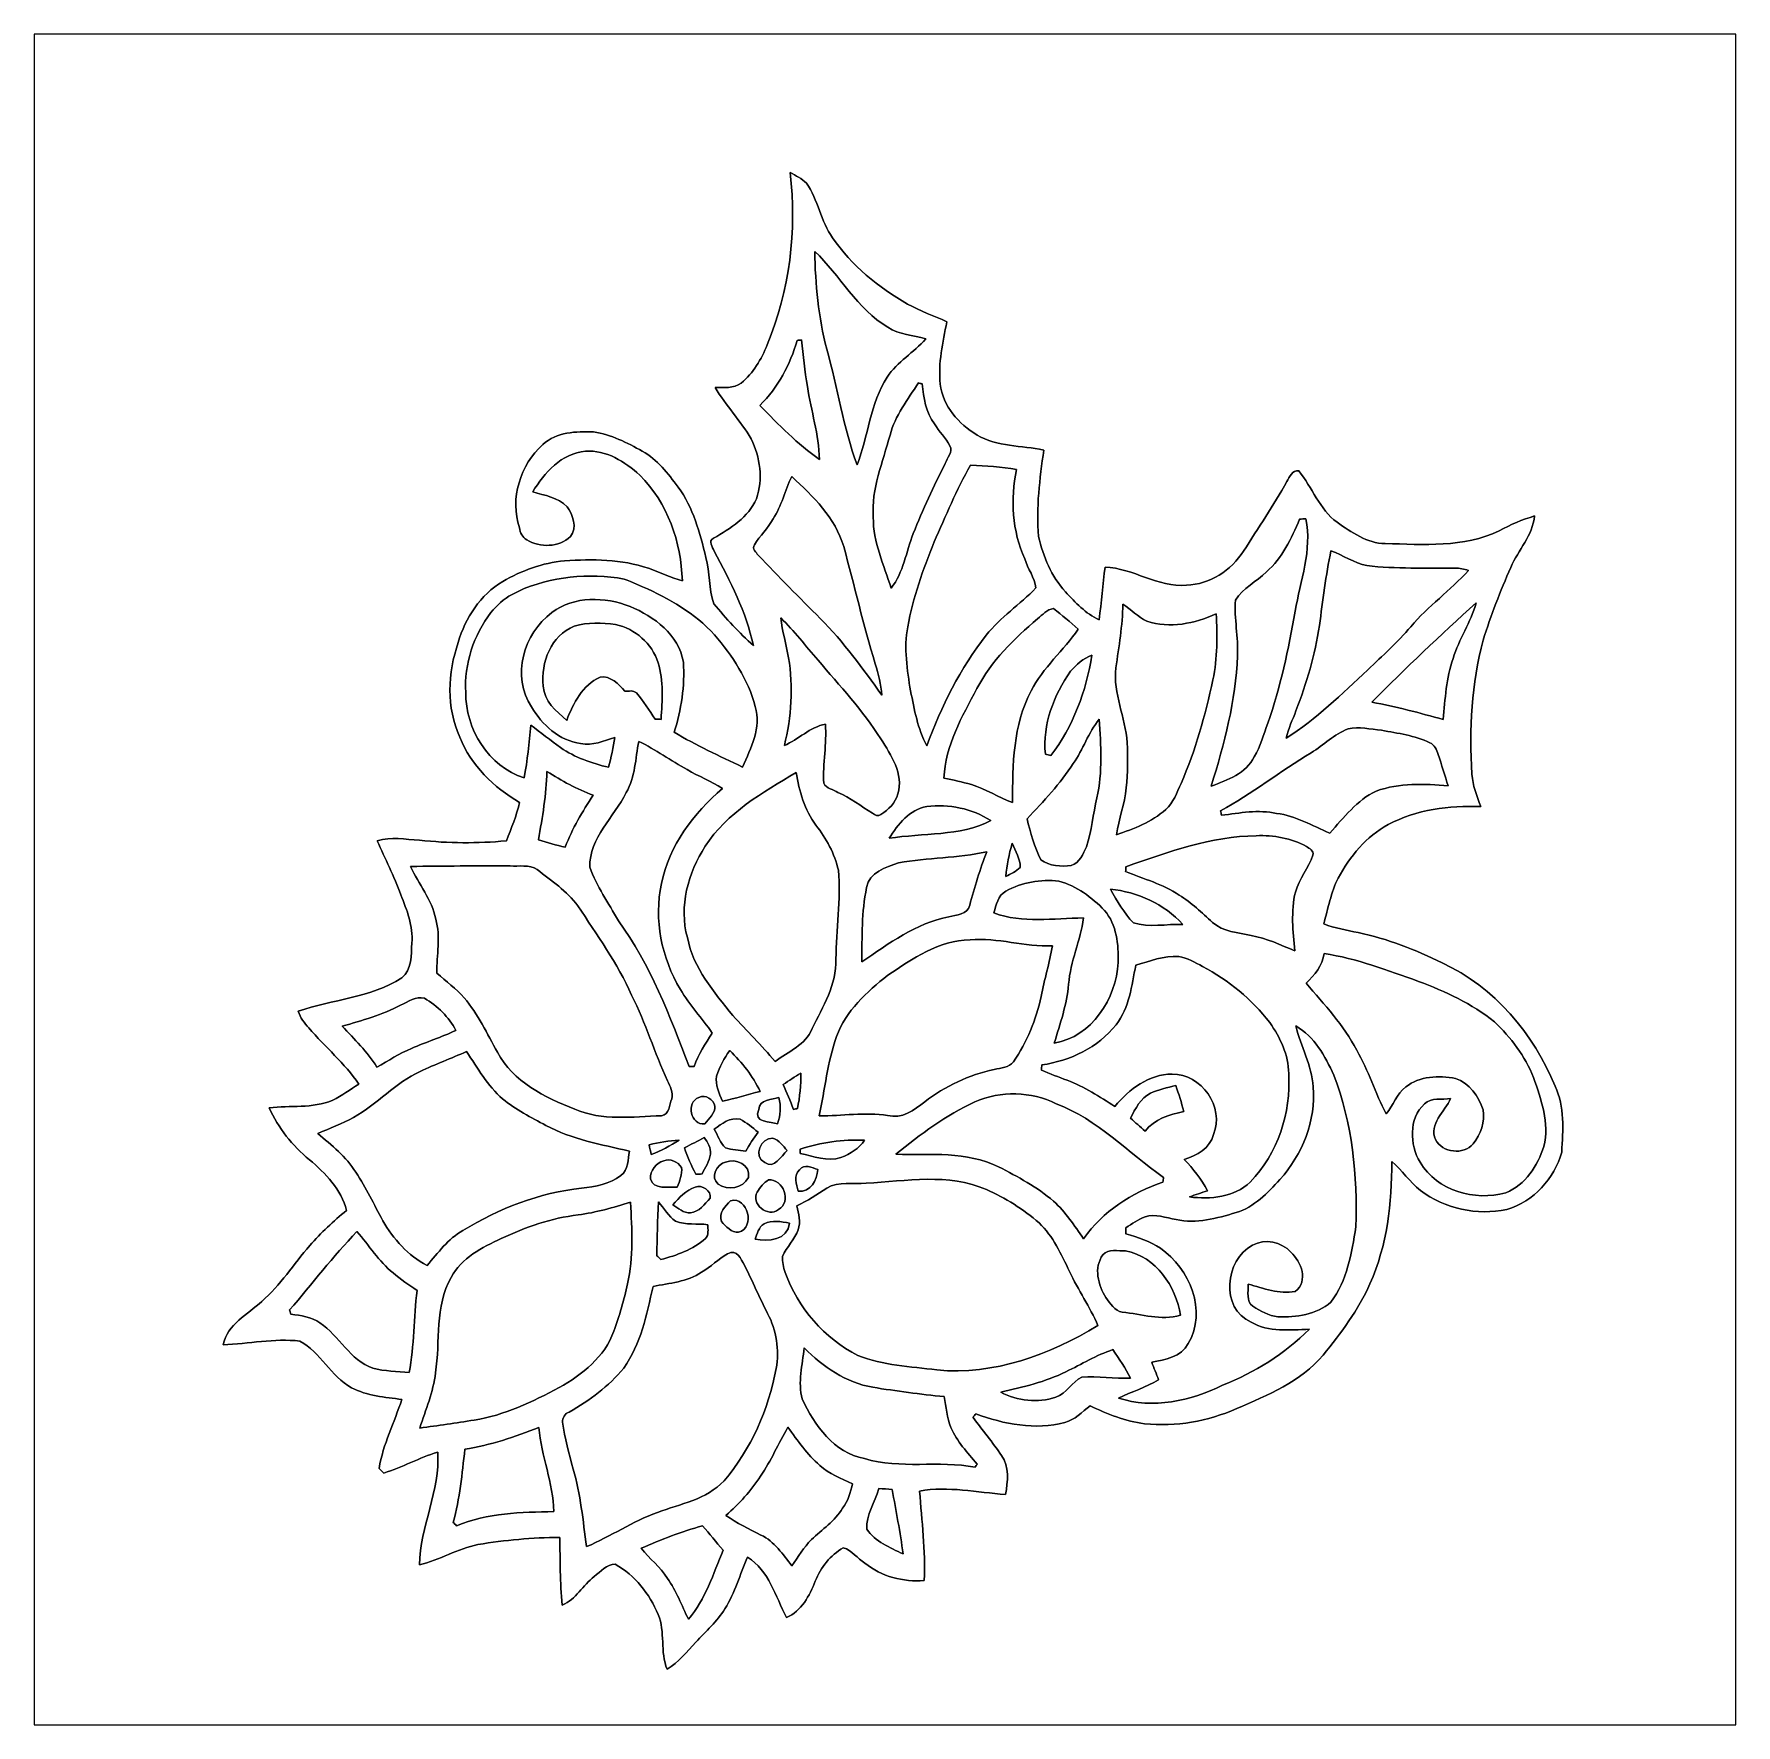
# Model space of a CAD drawing. Header units: centimetres. Extents: x -16.8 to 16.8, y -16.7 to 16.7.
import ezdxf

# ---------------------------------------------------------------- set-up
doc = ezdxf.new("R2010")
doc.units = ezdxf.units.CM
doc.header["$MEASUREMENT"] = 0
doc.layers.add('Layer 1', color=7, linetype='Continuous')

msp = doc.modelspace()

# ---------------------------------------------------------------- linework, layer by layer
at = {"layer": 'Layer 1', "color": 7}
for points, knots in [([(-16.77458, 16.66875), (-16.77458, 16.66875), (16.77458, 16.66875), (16.77458, 16.66875), (16.77458, 16.66875), (16.77458, 16.66875), (16.77458, -16.66875), (16.77458, -16.66875), (16.77458, -16.66875), (16.77458, -16.66875), (-16.77458, -16.66875), (-16.77458, -16.66875), (-16.77458, -16.66875), (-16.77458, -16.66875), (-16.77458, 16.66875), (-16.77458, 16.66875), (-16.77458, 16.66875), (-16.77458, 16.66875), (-16.77458, 16.66875), (-16.77458, 16.66875)], [0, 0, 0, 0, 0.16666667, 0.16666667, 0.16666667, 0.16666667, 0.33333333, 0.33333333, 0.33333333, 0.33333333, 0.5, 0.5, 0.5, 0.5, 0.66666667, 0.66666667, 0.66666667, 0.66666667, 1, 1, 1, 1]), ([(-1.87043, 13.9386), (-1.73496, 12.79525), (-1.87748, 11.6078), (-2.32339, 10.54276), (-2.32339, 10.54276), (-2.43417, 10.25701), (-2.59644, 9.9822), (-2.83633, 9.78606), (-2.83633, 9.78606), (-2.98309, 9.67493), (-3.17818, 9.69962), (-3.35033, 9.7028), (-3.35033, 9.7028), (-3.14149, 9.34367), (-2.84198, 9.04804), (-2.63878, 8.68504), (-2.63878, 8.68504), (-2.45639, 8.32591), (-2.40348, 7.89199), (-2.534, 7.50711), (-2.534, 7.50711), (-2.69522, 7.13564), (-3.04765, 6.92679), (-3.37749, 6.72641), (-3.37749, 6.72641), (-3.4985, 6.68091), (-3.39337, 6.55391), (-3.37044, 6.47277), (-3.37044, 6.47277), (-3.05082, 5.88151), (-2.73509, 5.27473), (-2.59468, 4.61186), (-2.59468, 4.61186), (-2.87479, 4.86586), (-3.13408, 5.14703), (-3.37714, 5.43631), (-3.37714, 5.43631), (-3.47451, 5.73264), (-3.44664, 6.0519), (-3.53201, 6.35106), (-3.53201, 6.35106), (-3.64949, 6.83472), (-3.78037, 7.33072), (-4.07917, 7.73818), (-4.07917, 7.73818), (-4.27778, 8.00453), (-4.48628, 8.2804), (-4.78402, 8.44268), (-4.78402, 8.44268), (-5.08247, 8.61413), (-5.39997, 8.77217), (-5.74393, 8.82297), (-5.74393, 8.82297), (-6.08506, 8.84026), (-6.477, 8.8205), (-6.74335, 8.57638), (-6.74335, 8.57638), (-7.19067, 8.17704), (-7.3981, 7.50923), (-7.2076, 6.93314), (-7.2076, 6.93314), (-7.19561, 6.83824), (-7.14304, 6.74758), (-7.06261, 6.69572), (-7.06261, 6.69572), (-6.79838, 6.53697), (-6.42832, 6.5465), (-6.19795, 6.76204), (-6.19795, 6.76204), (-6.06566, 6.93632), (-6.14821, 7.19138), (-6.2678, 7.34942), (-6.2678, 7.34942), (-6.45089, 7.53286), (-6.70595, 7.57555), (-6.94373, 7.64117), (-6.94373, 7.64117), (-6.71513, 8.02181), (-6.37611, 8.39964), (-5.90585, 8.44409), (-5.90585, 8.44409), (-5.4931, 8.47196), (-5.12657, 8.23807), (-4.83482, 7.97137), (-4.83482, 7.97137), (-4.28131, 7.43056), (-4.01955, 6.64986), (-3.9945, 5.88892), (-3.9945, 5.88892), (-4.22381, 5.95207), (-4.44077, 6.05014), (-4.66196, 6.13516), (-4.66196, 6.13516), (-5.19289, 6.31754), (-5.76474, 6.32142), (-6.3186, 6.28227), (-6.3186, 6.28227), (-6.75076, 6.24558), (-7.15998, 6.08542), (-7.53639, 5.87763), (-7.53639, 5.87763), (-7.97313, 5.61199), (-8.27652, 5.16149), (-8.41234, 4.67325), (-8.41234, 4.67325), (-8.62013, 4.07388), (-8.65188, 3.38843), (-8.37953, 2.80458), (-8.37953, 2.80458), (-8.1601, 2.25002), (-7.71419, 1.81398), (-7.20337, 1.52047), (-7.20337, 1.52047), (-7.26264, 1.25942), (-7.36565, 1.01106), (-7.46337, 0.76235), (-7.46337, 0.76235), (-8.03275, 0.70873), (-8.60672, 0.71332), (-9.17504, 0.77435), (-9.17504, 0.77435), (-9.45198, 0.79128), (-9.73702, 0.84772), (-10.00901, 0.76553), (-10.00901, 0.76553), (-9.85379, 0.41063), (-9.68163, 0.06244), (-9.54299, -0.29986), (-9.54299, -0.29986), (-9.42763, -0.60537), (-9.29464, -0.91722), (-9.32709, -1.25271), (-9.32709, -1.25271), (-9.34085, -1.47955), (-9.32109, -1.78223), (-9.52641, -1.93922), (-9.52641, -1.93922), (-10.1406, -2.33468), (-10.89237, -2.36396), (-11.56617, -2.59644), (-11.56617, -2.59644), (-11.53019, -2.72415), (-11.44199, -2.82681), (-11.35909, -2.927), (-11.35909, -2.927), (-11.03524, -3.30094), (-10.65248, -3.62373), (-10.37131, -4.03437), (-10.37131, -4.03437), (-10.54276, -4.14055), (-10.7061, -4.26261), (-10.88743, -4.35222), (-10.88743, -4.35222), (-11.28466, -4.51908), (-11.72316, -4.45206), (-12.14085, -4.50074), (-12.14085, -4.50074), (-11.9634, -4.89973), (-11.67871, -5.24439), (-11.34674, -5.52556), (-11.34674, -5.52556), (-11.0303, -5.79226), (-10.71845, -6.10905), (-10.61544, -6.52286), (-10.61544, -6.52286), (-10.87332, -6.73629), (-11.11885, -6.96454), (-11.33934, -7.21678), (-11.33934, -7.21678), (-11.65472, -7.58261), (-11.91754, -7.99853), (-12.28443, -8.3185), (-12.28443, -8.3185), (-12.56559, -8.57462), (-12.96247, -8.77111), (-13.0496, -9.17328), (-13.0496, -9.17328), (-12.54337, -9.15529), (-12.04066, -9.04346), (-11.53301, -9.10061), (-11.53301, -9.10061), (-11.12591, -9.32639), (-10.92341, -9.79064), (-10.51595, -10.01924), (-10.51595, -10.01924), (-10.21115, -10.18152), (-9.85732, -10.20798), (-9.52147, -10.24996), (-9.52147, -10.24996), (-9.67458, -10.70292), (-9.89401, -11.13402), (-9.97162, -11.61097), (-9.97162, -11.61097), (-9.94128, -11.64096), (-9.91094, -11.6713), (-9.8806, -11.70234), (-9.8806, -11.70234), (-9.51724, -11.58699), (-9.18034, -11.40284), (-8.81698, -11.28713), (-8.81698, -11.28713), (-8.76265, -12.05336), (-9.16552, -12.75433), (-9.17681, -13.51174), (-9.17681, -13.51174), (-8.77817, -13.42143), (-8.42645, -13.19071), (-8.02428, -13.11204), (-8.02428, -13.11204), (-7.49159, -13.02456), (-6.95219, -12.97199), (-6.41209, -12.97164), (-6.41209, -12.97164), (-6.40009, -13.41579), (-6.41138, -13.8617), (-6.3627, -14.30443), (-6.3627, -14.30443), (-6.09247, -14.1926), (-5.95524, -13.91497), (-5.73123, -13.74175), (-5.73123, -13.74175), (-5.60705, -13.65074), (-5.48428, -13.49657), (-5.31777, -13.49939), (-5.31777, -13.49939), (-4.92513, -13.716), (-4.64432, -14.08501), (-4.47075, -14.49176), (-4.47075, -14.49176), (-4.32576, -14.83466), (-4.44041, -15.22871), (-4.2926, -15.57161), (-4.2926, -15.57161), (-4.07353, -15.42979), (-3.90596, -15.22695), (-3.72957, -15.03821), (-3.72957, -15.03821), (-3.53272, -14.82302), (-3.30941, -14.62793), (-3.15736, -14.37675), (-3.15736, -14.37675), (-2.95346, -14.06384), (-2.86173, -13.6973), (-2.71039, -13.35899), (-2.71039, -13.35899), (-2.28635, -13.63133), (-2.16076, -14.12875), (-1.94451, -14.54997), (-1.94451, -14.54997), (-1.64606, -14.42473), (-1.48802, -14.11781), (-1.37407, -13.83277), (-1.37407, -13.83277), (-1.26965, -13.55866), (-1.07668, -13.3223), (-0.82197, -13.17484), (-0.82197, -13.17484), (-0.65264, -13.22599), (-0.54293, -13.38827), (-0.39511, -13.47999), (-0.39511, -13.47999), (-0.0702, -13.74493), (0.35983, -13.85217), (0.77435, -13.82219), (0.77435, -13.82219), (0.80151, -13.23269), (0.72496, -12.64461), (0.68227, -12.05794), (0.68227, -12.05794), (1.24389, -11.95352), (1.81504, -12.08758), (2.37666, -12.12356), (2.37666, -12.12356), (2.41935, -11.86815), (2.45674, -11.57605), (2.29411, -11.35592), (2.29411, -11.35592), (2.12408, -11.0938), (1.91699, -10.8585), (1.73602, -10.60485), (1.73602, -10.60485), (1.74872, -10.58686), (1.77447, -10.55088), (1.78752, -10.53324), (1.78752, -10.53324), (2.34456, -10.74032), (2.95981, -10.85779), (3.54612, -10.70645), (3.54612, -10.70645), (3.74333, -10.65213), (3.88691, -10.49796), (4.04389, -10.37661), (4.04389, -10.37661), (4.38397, -10.53853), (4.73922, -10.68176), (5.11563, -10.72903), (5.11563, -10.72903), (5.73476, -10.79218), (6.36764, -10.68493), (6.93455, -10.42952), (6.93455, -10.42952), (7.54733, -10.16706), (8.19714, -9.90212), (8.63529, -9.37648), (8.63529, -9.37648), (8.98913, -8.94115), (9.33344, -8.48642), (9.55957, -7.9696), (9.55957, -7.9696), (9.8993, -7.21395), (9.99419, -6.37787), (9.9889, -5.55731), (9.9889, -5.55731), (10.20198, -5.72417), (10.33639, -5.96935), (10.55652, -6.12881), (10.55652, -6.12881), (11.03207, -6.49393), (11.67377, -6.63187), (12.25832, -6.50416), (12.25832, -6.50416), (12.78678, -6.35353), (13.19212, -5.89456), (13.34064, -5.37457), (13.34064, -5.37457), (13.36499, -4.94277), (13.40344, -4.47781), (13.21117, -4.07529), (13.21117, -4.07529), (12.7822, -3.04306), (12.01667, -2.11526), (10.98621, -1.64571), (10.98621, -1.64571), (10.45739, -1.38571), (9.90494, -1.16487), (9.32603, -1.04704), (9.32603, -1.04704), (9.09884, -0.9966), (8.86813, -0.95744), (8.64941, -0.87665), (8.64941, -0.87665), (8.73054, -0.5715), (8.79263, -0.25647), (8.93233, 0.02858), (8.93233, 0.02858), (9.1627, 0.45649), (9.48761, 0.8509), (9.92152, 1.08268), (9.92152, 1.08268), (10.47503, 1.38359), (11.12238, 1.4545), (11.74327, 1.43827), (11.74327, 1.43827), (11.67095, 1.64712), (11.58028, 1.85314), (11.57076, 2.07786), (11.57076, 2.07786), (11.50902, 2.96192), (11.56617, 3.86186), (11.79019, 4.72122), (11.79019, 4.72122), (11.944, 5.20841), (12.13097, 5.68537), (12.33523, 6.1535), (12.33523, 6.1535), (12.48481, 6.49534), (12.76456, 6.78251), (12.80583, 7.16668), (12.80583, 7.16668), (12.56242, 7.09789), (12.32994, 6.99629), (12.10804, 6.87599), (12.10804, 6.87599), (11.40954, 6.53556), (10.61191, 6.60365), (9.86049, 6.62376), (9.86049, 6.62376), (9.49995, 6.62376), (9.19656, 6.85059), (8.91152, 7.0418), (8.91152, 7.0418), (8.55945, 7.29862), (8.42398, 7.73254), (8.15516, 8.05603), (8.15516, 8.05603), (8.02957, 8.07544), (7.97525, 7.93397), (7.92021, 7.84789), (7.92021, 7.84789), (7.66692, 7.3727), (7.35471, 6.93208), (7.06931, 6.47629), (7.06931, 6.47629), (6.82378, 6.096), (6.40503, 5.8166), (5.94466, 5.80461), (5.94466, 5.80461), (5.37563, 5.75063), (4.89656, 6.13904), (4.33776, 6.15985), (4.33776, 6.15985), (4.2986, 5.81378), (4.26332, 5.46735), (4.22204, 5.12128), (4.22204, 5.12128), (3.95252, 5.2391), (3.75391, 5.46453), (3.55671, 5.67408), (3.55671, 5.67408), (3.27978, 5.97641), (3.11785, 6.36587), (3.02824, 6.76099), (3.02824, 6.76099), (2.97392, 7.33143), (3.05364, 7.90152), (3.12879, 8.46631), (3.12879, 8.46631), (2.69134, 8.56262), (2.21121, 8.5217), (1.8161, 8.763), (1.8161, 8.763), (1.44921, 8.97396), (1.14547, 9.33626), (1.08938, 9.76524), (1.08938, 9.76524), (1.0474, 10.18046), (1.13489, 10.59074), (1.22132, 10.99432), (1.22132, 10.99432), (0.96273, 11.11215), (0.69321, 11.20669), (0.44485, 11.34569), (0.44485, 11.34569), (-0.13088, 11.67024), (-0.65934, 12.1031), (-1.03434, 12.65167), (-1.03434, 12.65167), (-1.27, 12.97975), (-1.31974, 13.39815), (-1.54623, 13.73011), (-1.54623, 13.73011), (-1.645, 13.81372), (-1.75472, 13.88145), (-1.87043, 13.9386)], [0, 0, 0, 0, 0.00892857, 0.00892857, 0.00892857, 0.00892857, 0.01785714, 0.01785714, 0.01785714, 0.01785714, 0.02678571, 0.02678571, 0.02678571, 0.02678571, 0.03571429, 0.03571429, 0.03571429, 0.03571429, 0.04464286, 0.04464286, 0.04464286, 0.04464286, 0.05357143, 0.05357143, 0.05357143, 0.05357143, 0.0625, 0.0625, 0.0625, 0.0625, 0.07142857, 0.07142857, 0.07142857, 0.07142857, 0.08035714, 0.08035714, 0.08035714, 0.08035714, 0.08928571, 0.08928571, 0.08928571, 0.08928571, 0.09821429, 0.09821429, 0.09821429, 0.09821429, 0.10714286, 0.10714286, 0.10714286, 0.10714286, 0.11607143, 0.11607143, 0.11607143, 0.11607143, 0.125, 0.125, 0.125, 0.125, 0.13392857, 0.13392857, 0.13392857, 0.13392857, 0.14285714, 0.14285714, 0.14285714, 0.14285714, 0.15178571, 0.15178571, 0.15178571, 0.15178571, 0.16071429, 0.16071429, 0.16071429, 0.16071429, 0.16964286, 0.16964286, 0.16964286, 0.16964286, 0.17857143, 0.17857143, 0.17857143, 0.17857143, 0.1875, 0.1875, 0.1875, 0.1875, 0.19642857, 0.19642857, 0.19642857, 0.19642857, 0.20535714, 0.20535714, 0.20535714, 0.20535714, 0.21428571, 0.21428571, 0.21428571, 0.21428571, 0.22321429, 0.22321429, 0.22321429, 0.22321429, 0.23214286, 0.23214286, 0.23214286, 0.23214286, 0.24107143, 0.24107143, 0.24107143, 0.24107143, 0.25, 0.25, 0.25, 0.25, 0.25892857, 0.25892857, 0.25892857, 0.25892857, 0.26785714, 0.26785714, 0.26785714, 0.26785714, 0.27678571, 0.27678571, 0.27678571, 0.27678571, 0.28571429, 0.28571429, 0.28571429, 0.28571429, 0.29464286, 0.29464286, 0.29464286, 0.29464286, 0.30357143, 0.30357143, 0.30357143, 0.30357143, 0.3125, 0.3125, 0.3125, 0.3125, 0.32142857, 0.32142857, 0.32142857, 0.32142857, 0.33035714, 0.33035714, 0.33035714, 0.33035714, 0.33928571, 0.33928571, 0.33928571, 0.33928571, 0.34821429, 0.34821429, 0.34821429, 0.34821429, 0.35714286, 0.35714286, 0.35714286, 0.35714286, 0.36607143, 0.36607143, 0.36607143, 0.36607143, 0.375, 0.375, 0.375, 0.375, 0.38392857, 0.38392857, 0.38392857, 0.38392857, 0.39285714, 0.39285714, 0.39285714, 0.39285714, 0.40178571, 0.40178571, 0.40178571, 0.40178571, 0.41071429, 0.41071429, 0.41071429, 0.41071429, 0.41964286, 0.41964286, 0.41964286, 0.41964286, 0.42857143, 0.42857143, 0.42857143, 0.42857143, 0.4375, 0.4375, 0.4375, 0.4375, 0.44642857, 0.44642857, 0.44642857, 0.44642857, 0.45535714, 0.45535714, 0.45535714, 0.45535714, 0.46428571, 0.46428571, 0.46428571, 0.46428571, 0.47321429, 0.47321429, 0.47321429, 0.47321429, 0.48214286, 0.48214286, 0.48214286, 0.48214286, 0.49107143, 0.49107143, 0.49107143, 0.49107143, 0.5, 0.5, 0.5, 0.5, 0.50892857, 0.50892857, 0.50892857, 0.50892857, 0.51785714, 0.51785714, 0.51785714, 0.51785714, 0.52678571, 0.52678571, 0.52678571, 0.52678571, 0.53571429, 0.53571429, 0.53571429, 0.53571429, 0.54464286, 0.54464286, 0.54464286, 0.54464286, 0.55357143, 0.55357143, 0.55357143, 0.55357143, 0.5625, 0.5625, 0.5625, 0.5625, 0.57142857, 0.57142857, 0.57142857, 0.57142857, 0.58035714, 0.58035714, 0.58035714, 0.58035714, 0.58928571, 0.58928571, 0.58928571, 0.58928571, 0.59821429, 0.59821429, 0.59821429, 0.59821429, 0.60714286, 0.60714286, 0.60714286, 0.60714286, 0.61607143, 0.61607143, 0.61607143, 0.61607143, 0.625, 0.625, 0.625, 0.625, 0.63392857, 0.63392857, 0.63392857, 0.63392857, 0.64285714, 0.64285714, 0.64285714, 0.64285714, 0.65178571, 0.65178571, 0.65178571, 0.65178571, 0.66071429, 0.66071429, 0.66071429, 0.66071429, 0.66964286, 0.66964286, 0.66964286, 0.66964286, 0.67857143, 0.67857143, 0.67857143, 0.67857143, 0.6875, 0.6875, 0.6875, 0.6875, 0.69642857, 0.69642857, 0.69642857, 0.69642857, 0.70535714, 0.70535714, 0.70535714, 0.70535714, 0.71428571, 0.71428571, 0.71428571, 0.71428571, 0.72321429, 0.72321429, 0.72321429, 0.72321429, 0.73214286, 0.73214286, 0.73214286, 0.73214286, 0.74107143, 0.74107143, 0.74107143, 0.74107143, 0.75, 0.75, 0.75, 0.75, 0.75892857, 0.75892857, 0.75892857, 0.75892857, 0.76785714, 0.76785714, 0.76785714, 0.76785714, 0.77678571, 0.77678571, 0.77678571, 0.77678571, 0.78571429, 0.78571429, 0.78571429, 0.78571429, 0.79464286, 0.79464286, 0.79464286, 0.79464286, 0.80357143, 0.80357143, 0.80357143, 0.80357143, 0.8125, 0.8125, 0.8125, 0.8125, 0.82142857, 0.82142857, 0.82142857, 0.82142857, 0.83035714, 0.83035714, 0.83035714, 0.83035714, 0.83928571, 0.83928571, 0.83928571, 0.83928571, 0.84821429, 0.84821429, 0.84821429, 0.84821429, 0.85714286, 0.85714286, 0.85714286, 0.85714286, 0.86607143, 0.86607143, 0.86607143, 0.86607143, 0.875, 0.875, 0.875, 0.875, 0.88392857, 0.88392857, 0.88392857, 0.88392857, 0.89285714, 0.89285714, 0.89285714, 0.89285714, 0.90178571, 0.90178571, 0.90178571, 0.90178571, 0.91071429, 0.91071429, 0.91071429, 0.91071429, 0.91964286, 0.91964286, 0.91964286, 0.91964286, 0.92857143, 0.92857143, 0.92857143, 0.92857143, 0.9375, 0.9375, 0.9375, 0.9375, 0.94642857, 0.94642857, 0.94642857, 0.94642857, 0.95535714, 0.95535714, 0.95535714, 0.95535714, 0.96428571, 0.96428571, 0.96428571, 0.96428571, 0.97321429, 0.97321429, 0.97321429, 0.97321429, 0.98214286, 0.98214286, 0.98214286, 0.98214286, 1, 1, 1, 1]), ([(-1.38465, 12.38426), (-0.88441, 11.9059), (-0.54822, 11.25044), (0.05715, 10.88849), (0.05715, 10.88849), (0.27975, 10.7382), (0.55668, 10.74067), (0.80327, 10.65636), (0.80327, 10.65636), (0.56727, 10.38895), (0.24236, 10.20621), (0.04304, 9.90529), (0.04304, 9.90529), (-0.28751, 9.38036), (-0.33443, 8.74324), (-0.54786, 8.17316), (-0.54786, 8.17316), (-0.82691, 8.91222), (-0.93169, 9.69998), (-1.14864, 10.45669), (-1.14864, 10.45669), (-1.30881, 11.08498), (-1.37583, 11.73621), (-1.38465, 12.38426)], [0, 0, 0, 0, 0.14285714, 0.14285714, 0.14285714, 0.14285714, 0.28571429, 0.28571429, 0.28571429, 0.28571429, 0.42857143, 0.42857143, 0.42857143, 0.42857143, 0.57142857, 0.57142857, 0.57142857, 0.57142857, 0.71428571, 0.71428571, 0.71428571, 0.71428571, 1, 1, 1, 1]), ([(-1.73214, 10.6299), (-1.71133, 10.63166), (-1.6697, 10.63519), (-1.64888, 10.63731), (-1.64888, 10.63731), (-1.61396, 10.33074), (-1.58009, 10.02383), (-1.53, 9.71938), (-1.53, 9.71938), (-1.45662, 9.23925), (-1.30387, 8.77111), (-1.29117, 8.28216), (-1.29117, 8.28216), (-1.72685, 8.58449), (-2.09903, 8.9662), (-2.46521, 9.3472), (-2.46521, 9.3472), (-2.11067, 9.7028), (-1.86619, 10.14836), (-1.73214, 10.6299)], [0, 0, 0, 0, 0.16666667, 0.16666667, 0.16666667, 0.16666667, 0.33333333, 0.33333333, 0.33333333, 0.33333333, 0.5, 0.5, 0.5, 0.5, 0.66666667, 0.66666667, 0.66666667, 0.66666667, 1, 1, 1, 1]), ([(0.65969, 9.79099), (0.67733, 9.78606), (0.71261, 9.77653), (0.73025, 9.77159), (0.73025, 9.77159), (0.768, 9.4996), (0.79798, 9.20574), (0.97614, 8.98243), (0.97614, 8.98243), (1.06997, 8.8332), (1.19239, 8.70267), (1.28129, 8.54957), (1.28129, 8.54957), (1.35079, 8.43104), (1.21638, 8.31109), (1.1878, 8.19856), (1.1878, 8.19856), (0.95709, 7.74876), (0.74189, 7.29086), (0.55774, 6.8199), (0.55774, 6.8199), (0.41169, 6.46359), (0.36865, 6.04837), (0.11959, 5.74216), (0.11959, 5.74216), (-0.01588, 6.20324), (-0.24201, 6.65127), (-0.23001, 7.14304), (-0.23001, 7.14304), (-0.27799, 7.70502), (-0.03986, 8.22889), (0.09913, 8.76018), (0.09913, 8.76018), (0.19756, 9.14753), (0.44591, 9.46291), (0.65969, 9.79099)], [0, 0, 0, 0, 0.1, 0.1, 0.1, 0.1, 0.2, 0.2, 0.2, 0.2, 0.3, 0.3, 0.3, 0.3, 0.4, 0.4, 0.4, 0.4, 0.5, 0.5, 0.5, 0.5, 0.6, 0.6, 0.6, 0.6, 0.7, 0.7, 0.7, 0.7, 0.8, 0.8, 0.8, 0.8, 1, 1, 1, 1]), ([(1.68698, 8.17069), (1.98931, 8.15587), (2.29341, 8.13788), (2.59151, 8.08214), (2.59151, 8.08214), (2.47227, 7.49582), (2.50543, 6.8707), (2.75555, 6.32107), (2.75555, 6.32107), (2.80952, 6.12458), (2.95628, 5.95454), (2.97215, 5.74781), (2.97215, 5.74781), (2.66206, 5.42008), (2.27365, 5.17278), (1.99496, 4.81401), (1.99496, 4.81401), (1.48167, 4.16348), (1.11372, 3.41101), (0.82374, 2.63807), (0.82374, 2.63807), (0.6417, 2.97039), (0.58173, 3.35068), (0.50377, 3.71651), (0.50377, 3.71651), (0.43709, 4.13244), (0.36689, 4.56212), (0.44909, 4.98122), (0.44909, 4.98122), (0.54892, 5.55942), (0.75318, 6.11188), (0.96873, 6.65515), (0.96873, 6.65515), (1.19803, 7.16492), (1.40511, 7.68667), (1.68698, 8.17069)], [0, 0, 0, 0, 0.1, 0.1, 0.1, 0.1, 0.2, 0.2, 0.2, 0.2, 0.3, 0.3, 0.3, 0.3, 0.4, 0.4, 0.4, 0.4, 0.5, 0.5, 0.5, 0.5, 0.6, 0.6, 0.6, 0.6, 0.7, 0.7, 0.7, 0.7, 0.8, 0.8, 0.8, 0.8, 1, 1, 1, 1]), ([(-2.20698, 7.10882), (-2.03447, 7.36424), (-1.97803, 7.67327), (-1.83656, 7.9435), (-1.83656, 7.9435), (-1.41605, 7.55191), (-0.98319, 7.13281), (-0.8128, 6.56449), (-0.8128, 6.56449), (-0.60607, 5.79332), (-0.42263, 5.01615), (-0.19262, 4.25132), (-0.19262, 4.25132), (-0.12876, 4.04989), (-0.07655, 3.84457), (-0.06068, 3.63291), (-0.06068, 3.63291), (-0.44027, 4.15643), (-0.81598, 4.68665), (-1.27529, 5.14526), (-1.27529, 5.14526), (-1.68663, 5.55766), (-2.09832, 5.97006), (-2.49978, 6.39198), (-2.49978, 6.39198), (-2.54071, 6.44984), (-2.62784, 6.52251), (-2.57316, 6.59694), (-2.57316, 6.59694), (-2.46415, 6.77686), (-2.30893, 6.92397), (-2.20698, 7.10882)], [0, 0, 0, 0, 0.11111111, 0.11111111, 0.11111111, 0.11111111, 0.22222222, 0.22222222, 0.22222222, 0.22222222, 0.33333333, 0.33333333, 0.33333333, 0.33333333, 0.44444444, 0.44444444, 0.44444444, 0.44444444, 0.55555556, 0.55555556, 0.55555556, 0.55555556, 0.66666667, 0.66666667, 0.66666667, 0.66666667, 0.77777778, 0.77777778, 0.77777778, 0.77777778, 1, 1, 1, 1]), ([(8.17316, 7.10247), (8.20349, 7.10494), (8.26452, 7.11024), (8.29486, 7.11306), (8.29486, 7.11306), (8.42504, 6.49358), (8.18797, 5.89068), (8.08426, 5.28743), (8.08426, 5.28743), (7.95549, 4.54096), (7.79498, 3.79836), (7.54662, 3.08151), (7.54662, 3.08151), (7.46231, 2.85997), (7.40092, 2.62573), (7.27781, 2.42076), (7.27781, 2.42076), (7.12011, 2.08739), (6.75111, 1.96286), (6.43079, 1.83974), (6.43079, 1.83974), (6.68761, 2.67582), (6.91762, 3.52884), (6.94655, 4.40866), (6.94655, 4.40866), (6.97406, 4.77626), (6.87493, 5.14421), (6.91056, 5.51004), (6.91056, 5.51004), (7.05767, 5.7464), (7.32367, 5.87269), (7.5184, 6.06531), (7.5184, 6.06531), (7.83096, 6.33942), (8.01617, 6.725), (8.17316, 7.10247)], [0, 0, 0, 0, 0.1, 0.1, 0.1, 0.1, 0.2, 0.2, 0.2, 0.2, 0.3, 0.3, 0.3, 0.3, 0.4, 0.4, 0.4, 0.4, 0.5, 0.5, 0.5, 0.5, 0.6, 0.6, 0.6, 0.6, 0.7, 0.7, 0.7, 0.7, 0.8, 0.8, 0.8, 0.8, 1, 1, 1, 1]), ([(8.79122, 6.483), (9.02935, 6.39233), (9.24595, 6.24346), (9.49678, 6.18737), (9.49678, 6.18737), (10.07463, 6.12599), (10.65706, 6.13763), (11.23738, 6.13904), (11.23738, 6.13904), (11.32769, 6.13798), (11.41624, 6.11787), (11.50302, 6.09318), (11.50302, 6.09318), (11.14778, 5.69736), (10.70398, 5.39256), (10.36285, 4.98299), (10.36285, 4.98299), (10.1032, 4.67889), (9.80546, 4.41149), (9.51865, 4.13385), (9.51865, 4.13385), (9.00395, 3.66042), (8.50582, 3.15771), (7.90751, 2.78906), (7.90751, 2.78906), (7.95302, 2.97497), (8.03451, 3.14889), (8.10154, 3.3274), (8.10154, 3.3274), (8.3125, 3.86962), (8.47513, 4.43195), (8.56544, 5.00733), (8.56544, 5.00733), (8.62789, 5.50086), (8.69244, 5.99511), (8.79122, 6.483)], [0, 0, 0, 0, 0.1, 0.1, 0.1, 0.1, 0.2, 0.2, 0.2, 0.2, 0.3, 0.3, 0.3, 0.3, 0.4, 0.4, 0.4, 0.4, 0.5, 0.5, 0.5, 0.5, 0.6, 0.6, 0.6, 0.6, 0.7, 0.7, 0.7, 0.7, 0.8, 0.8, 0.8, 0.8, 1, 1, 1, 1]), ([(-7.35224, 5.62081), (-6.71901, 5.95348), (-5.97676, 6.04026), (-5.27332, 5.94536), (-5.27332, 5.94536), (-5.09834, 5.92138), (-4.93783, 5.84235), (-4.77732, 5.77286), (-4.77732, 5.77286), (-4.25909, 5.53473), (-3.74509, 5.25639), (-3.36233, 4.82247), (-3.36233, 4.82247), (-3.0039, 4.41325), (-2.70298, 3.94053), (-2.55623, 3.41277), (-2.55623, 3.41277), (-2.4384, 2.99297), (-2.64125, 2.58939), (-2.80917, 2.21756), (-2.80917, 2.21756), (-3.26284, 2.43628), (-3.72392, 2.64336), (-4.15572, 2.90442), (-4.15572, 2.90442), (-4.01532, 3.34892), (-3.94511, 3.81847), (-3.97369, 4.28449), (-3.97369, 4.28449), (-4.06435, 4.83341), (-4.54836, 5.17948), (-5.02567, 5.38374), (-5.02567, 5.38374), (-5.51744, 5.57248), (-6.13198, 5.59823), (-6.56766, 5.26133), (-6.56766, 5.26133), (-7.12682, 4.85634), (-7.36283, 3.99803), (-6.97054, 3.4036), (-6.97054, 3.4036), (-6.75922, 3.05082), (-6.42232, 2.7365), (-5.99969, 2.68041), (-5.99969, 2.68041), (-5.7658, 2.63031), (-5.54426, 2.73473), (-5.32659, 2.80282), (-5.32659, 2.80282), (-5.35517, 2.60421), (-5.40279, 2.40912), (-5.44759, 2.21368), (-5.44759, 2.21368), (-5.78203, 2.28882), (-6.11152, 2.40736), (-6.39727, 2.59997), (-6.39727, 2.59997), (-6.59518, 2.74355), (-6.78251, 2.90124), (-6.98324, 3.03989), (-6.98324, 3.03989), (-7.02169, 2.69381), (-7.04391, 2.34527), (-7.11518, 2.00378), (-7.11518, 2.00378), (-7.81368, 2.22956), (-8.2737, 2.96686), (-8.26382, 3.68794), (-8.26382, 3.68794), (-8.29945, 4.25132), (-8.10719, 4.81718), (-7.76711, 5.26309), (-7.76711, 5.26309), (-7.64787, 5.40138), (-7.5184, 5.53896), (-7.35224, 5.62081)], [0, 0, 0, 0, 0.05, 0.05, 0.05, 0.05, 0.1, 0.1, 0.1, 0.1, 0.15, 0.15, 0.15, 0.15, 0.2, 0.2, 0.2, 0.2, 0.25, 0.25, 0.25, 0.25, 0.3, 0.3, 0.3, 0.3, 0.35, 0.35, 0.35, 0.35, 0.4, 0.4, 0.4, 0.4, 0.45, 0.45, 0.45, 0.45, 0.5, 0.5, 0.5, 0.5, 0.55, 0.55, 0.55, 0.55, 0.6, 0.6, 0.6, 0.6, 0.65, 0.65, 0.65, 0.65, 0.7, 0.7, 0.7, 0.7, 0.75, 0.75, 0.75, 0.75, 0.8, 0.8, 0.8, 0.8, 0.85, 0.85, 0.85, 0.85, 0.9, 0.9, 0.9, 0.9, 1, 1, 1, 1]), ([(4.69053, 5.43031), (4.84893, 5.32024), (4.98934, 5.18372), (5.15902, 5.09058), (5.15902, 5.09058), (5.61269, 4.94418), (6.10552, 5.04402), (6.52921, 5.24016), (6.52921, 5.24016), (6.54826, 4.80589), (6.55567, 4.36598), (6.46395, 3.93806), (6.46395, 3.93806), (6.31296, 3.24062), (6.12493, 2.54635), (5.83565, 1.89195), (5.83565, 1.89195), (5.75451, 1.71274), (5.68466, 1.51553), (5.53297, 1.38148), (5.53297, 1.38148), (5.26097, 1.12818), (4.90467, 1.00577), (4.56283, 0.88018), (4.56283, 0.88018), (4.61045, 1.19239), (4.72334, 1.49049), (4.75721, 1.80516), (4.75721, 1.80516), (4.78649, 2.10185), (4.78931, 2.4003), (4.77414, 2.69769), (4.77414, 2.69769), (4.73957, 3.19723), (4.49439, 3.66642), (4.54942, 4.17513), (4.54942, 4.17513), (4.61504, 4.59105), (4.67854, 5.00803), (4.69053, 5.43031)], [0, 0, 0, 0, 0.09090909, 0.09090909, 0.09090909, 0.09090909, 0.18181818, 0.18181818, 0.18181818, 0.18181818, 0.27272727, 0.27272727, 0.27272727, 0.27272727, 0.36363636, 0.36363636, 0.36363636, 0.36363636, 0.45454545, 0.45454545, 0.45454545, 0.45454545, 0.54545455, 0.54545455, 0.54545455, 0.54545455, 0.63636364, 0.63636364, 0.63636364, 0.63636364, 0.72727273, 0.72727273, 0.72727273, 0.72727273, 0.81818182, 0.81818182, 0.81818182, 0.81818182, 1, 1, 1, 1]), ([(9.59661, 3.49321), (10.2616, 4.16807), (10.95199, 4.8193), (11.65437, 5.4543), (11.65437, 5.4543), (11.54677, 5.07118), (11.31252, 4.73816), (11.20034, 4.35716), (11.20034, 4.35716), (11.06276, 3.97157), (11.04018, 3.55882), (11.00596, 3.15454), (11.00596, 3.15454), (10.53959, 3.28154), (10.07427, 3.41207), (9.59661, 3.49321)], [0, 0, 0, 0, 0.2, 0.2, 0.2, 0.2, 0.4, 0.4, 0.4, 0.4, 0.6, 0.6, 0.6, 0.6, 1, 1, 1, 1]), ([(-6.12422, 4.99427), (-5.86105, 5.07506), (-5.57918, 5.06271), (-5.30966, 5.02603), (-5.30966, 5.02603), (-4.92478, 4.94418), (-4.5907, 4.65173), (-4.47252, 4.27496), (-4.47252, 4.27496), (-4.36316, 3.91372), (-4.39103, 3.52954), (-4.4136, 3.15736), (-4.4136, 3.15736), (-4.44253, 3.15842), (-4.50074, 3.15983), (-4.52967, 3.16089), (-4.52967, 3.16089), (-4.65102, 3.3334), (-4.75615, 3.52037), (-4.89797, 3.677), (-4.89797, 3.677), (-4.95759, 3.7405), (-5.05178, 3.70805), (-5.12727, 3.71193), (-5.12727, 3.71193), (-5.25463, 3.84916), (-5.40773, 4.02237), (-5.61516, 3.99133), (-5.61516, 3.99133), (-5.96477, 3.82834), (-6.14327, 3.47663), (-6.27486, 3.1369), (-6.27486, 3.1369), (-6.47665, 3.31893), (-6.72641, 3.51437), (-6.73523, 3.81388), (-6.73523, 3.81388), (-6.79344, 4.27355), (-6.57931, 4.81612), (-6.12422, 4.99427)], [0, 0, 0, 0, 0.09090909, 0.09090909, 0.09090909, 0.09090909, 0.18181818, 0.18181818, 0.18181818, 0.18181818, 0.27272727, 0.27272727, 0.27272727, 0.27272727, 0.36363636, 0.36363636, 0.36363636, 0.36363636, 0.45454545, 0.45454545, 0.45454545, 0.45454545, 0.54545455, 0.54545455, 0.54545455, 0.54545455, 0.63636364, 0.63636364, 0.63636364, 0.63636364, 0.72727273, 0.72727273, 0.72727273, 0.72727273, 0.81818182, 0.81818182, 0.81818182, 0.81818182, 1, 1, 1, 1]), ([(-2.05528, 5.15867), (-1.79035, 4.89832), (-1.5621, 4.60481), (-1.32045, 4.32329), (-1.32045, 4.32329), (-0.89288, 3.81917), (-0.43603, 3.33551), (-0.08502, 2.77142), (-0.08502, 2.77142), (0.12241, 2.45745), (0.37253, 2.08174), (0.25153, 1.68945), (0.25153, 1.68945), (0.20955, 1.5113), (0.06667, 1.3776), (-0.08008, 1.27952), (-0.08008, 1.27952), (-0.133, 1.23296), (-0.19791, 1.27847), (-0.248, 1.30457), (-0.248, 1.30457), (-0.47237, 1.44639), (-0.68545, 1.60902), (-0.92886, 1.71732), (-0.92886, 1.71732), (-1.02129, 1.77553), (-1.15394, 1.79388), (-1.20826, 1.8983), (-1.20826, 1.8983), (-1.22978, 2.28847), (-1.14194, 2.67547), (-1.17616, 3.06564), (-1.17616, 3.06564), (-1.47849, 2.99826), (-1.7078, 2.76684), (-1.98438, 2.63913), (-1.98438, 2.63913), (-1.84291, 3.20428), (-1.80375, 3.79765), (-1.90183, 4.37339), (-1.90183, 4.37339), (-1.94345, 4.63726), (-2.02812, 4.89232), (-2.05528, 5.15867)], [0, 0, 0, 0, 0.08333333, 0.08333333, 0.08333333, 0.08333333, 0.16666667, 0.16666667, 0.16666667, 0.16666667, 0.25, 0.25, 0.25, 0.25, 0.33333333, 0.33333333, 0.33333333, 0.33333333, 0.41666667, 0.41666667, 0.41666667, 0.41666667, 0.5, 0.5, 0.5, 0.5, 0.58333333, 0.58333333, 0.58333333, 0.58333333, 0.66666667, 0.66666667, 0.66666667, 0.66666667, 0.75, 0.75, 0.75, 0.75, 0.83333333, 0.83333333, 0.83333333, 0.83333333, 1, 1, 1, 1]), ([(3.00884, 5.14103), (3.10374, 5.21794), (3.19299, 5.32659), (3.32176, 5.33964), (3.32176, 5.33964), (3.49285, 5.21758), (3.64561, 5.0733), (3.80647, 4.93818), (3.80647, 4.93818), (3.52637, 4.50956), (3.10974, 4.18112), (2.88114, 3.71722), (2.88114, 3.71722), (2.51742, 3.04447), (2.51954, 2.26095), (2.51178, 1.51765), (2.51178, 1.51765), (2.23449, 1.6189), (1.98684, 1.78717), (1.70286, 1.87078), (1.70286, 1.87078), (1.524, 1.92229), (1.34303, 1.96074), (1.1617, 2.0006), (1.1617, 2.0006), (1.18816, 2.63913), (1.51941, 3.21381), (1.81257, 3.76308), (1.81257, 3.76308), (2.09338, 4.31236), (2.54776, 4.74274), (3.00884, 5.14103)], [0, 0, 0, 0, 0.11111111, 0.11111111, 0.11111111, 0.11111111, 0.22222222, 0.22222222, 0.22222222, 0.22222222, 0.33333333, 0.33333333, 0.33333333, 0.33333333, 0.44444444, 0.44444444, 0.44444444, 0.44444444, 0.55555556, 0.55555556, 0.55555556, 0.55555556, 0.66666667, 0.66666667, 0.66666667, 0.66666667, 0.77777778, 0.77777778, 0.77777778, 0.77777778, 1, 1, 1, 1]), ([(3.65689, 4.10457), (3.76908, 4.24109), (3.91125, 4.35645), (4.07599, 4.42419), (4.07599, 4.42419), (3.97051, 3.71299), (3.70699, 3.0159), (3.26884, 2.44193), (3.26884, 2.44193), (3.24203, 2.44898), (3.18841, 2.46309), (3.16159, 2.47015), (3.16159, 2.47015), (3.10303, 3.05717), (3.32599, 3.63079), (3.65689, 4.10457)], [0, 0, 0, 0, 0.2, 0.2, 0.2, 0.2, 0.4, 0.4, 0.4, 0.4, 0.6, 0.6, 0.6, 0.6, 1, 1, 1, 1]), ([(3.71228, 2.28494), (3.90313, 2.56399), (4.00861, 2.8956), (4.2231, 3.15913), (4.2231, 3.15913), (4.25274, 2.64372), (4.29577, 2.11702), (4.17442, 1.60937), (4.17442, 1.60937), (4.10281, 1.28976), (4.07211, 0.95991), (3.97298, 0.64699), (3.97298, 0.64699), (3.90807, 0.50588), (3.83716, 0.32456), (3.67242, 0.27869), (3.67242, 0.27869), (3.47239, 0.24659), (3.2385, 0.26705), (3.07093, 0.38664), (3.07093, 0.38664), (2.94711, 0.64523), (2.8635, 0.9204), (2.80035, 1.19909), (2.80035, 1.19909), (3.13161, 1.53635), (3.44876, 1.89159), (3.71228, 2.28494)], [0, 0, 0, 0, 0.125, 0.125, 0.125, 0.125, 0.25, 0.25, 0.25, 0.25, 0.375, 0.375, 0.375, 0.375, 0.5, 0.5, 0.5, 0.5, 0.625, 0.625, 0.625, 0.625, 0.75, 0.75, 0.75, 0.75, 1, 1, 1, 1]), ([(-4.85211, 2.72344), (-4.52367, 2.55729), (-4.22204, 2.34421), (-3.89925, 2.16747), (-3.89925, 2.16747), (-3.67383, 2.032), (-3.42406, 1.93922), (-3.20358, 1.79423), (-3.20358, 1.79423), (-3.77119, 1.3021), (-4.26014, 0.67275), (-4.40337, -0.08114), (-4.40337, -0.08114), (-4.56318, -0.79304), (-4.40514, -1.54658), (-4.03437, -2.16606), (-4.03437, -2.16606), (-3.85551, -2.47579), (-3.60504, -2.73473), (-3.40501, -3.03036), (-3.40501, -3.03036), (-3.54436, -3.23603), (-3.67489, -3.45017), (-3.76238, -3.68371), (-3.76238, -3.68371), (-3.78742, -3.68476), (-3.83787, -3.68618), (-3.86292, -3.68688), (-3.86292, -3.68688), (-4.24039, -2.69134), (-4.62456, -1.68099), (-5.25604, -0.8128), (-5.25604, -0.8128), (-5.45006, -0.46567), (-5.68501, -0.13441), (-5.82154, 0.24059), (-5.82154, 0.24059), (-5.82577, 0.82338), (-5.34282, 1.22449), (-5.10081, 1.71274), (-5.10081, 1.71274), (-4.91878, 2.02001), (-4.92478, 2.38442), (-4.85211, 2.72344)], [0, 0, 0, 0, 0.08333333, 0.08333333, 0.08333333, 0.08333333, 0.16666667, 0.16666667, 0.16666667, 0.16666667, 0.25, 0.25, 0.25, 0.25, 0.33333333, 0.33333333, 0.33333333, 0.33333333, 0.41666667, 0.41666667, 0.41666667, 0.41666667, 0.5, 0.5, 0.5, 0.5, 0.58333333, 0.58333333, 0.58333333, 0.58333333, 0.66666667, 0.66666667, 0.66666667, 0.66666667, 0.75, 0.75, 0.75, 0.75, 0.83333333, 0.83333333, 0.83333333, 0.83333333, 1, 1, 1, 1]), ([(9.12742, 2.97145), (9.34685, 3.01837), (9.56874, 2.96157), (9.78852, 2.94287), (9.78852, 2.94287), (10.10991, 2.8829), (10.44187, 2.8381), (10.74067, 2.69628), (10.74067, 2.69628), (10.83239, 2.65465), (10.87191, 2.55658), (10.9026, 2.46733), (10.9026, 2.46733), (10.97315, 2.26095), (11.03524, 2.0514), (11.10333, 1.84397), (11.10333, 1.84397), (10.62955, 1.88807), (10.13883, 1.90888), (9.68446, 1.74343), (9.68446, 1.74343), (9.29993, 1.56704), (9.04663, 1.21708), (8.76759, 0.91475), (8.76759, 0.91475), (8.42398, 1.05798), (8.09625, 1.2573), (7.72019, 1.30281), (7.72019, 1.30281), (7.36071, 1.38254), (6.99206, 1.31163), (6.63363, 1.26612), (6.63363, 1.26612), (6.62869, 1.28764), (6.61882, 1.33032), (6.61388, 1.35149), (6.61388, 1.35149), (7.23441, 1.69616), (7.79568, 2.13254), (8.40176, 2.49943), (8.40176, 2.49943), (8.64552, 2.65395), (8.85649, 2.86279), (9.12742, 2.97145)], [0, 0, 0, 0, 0.08333333, 0.08333333, 0.08333333, 0.08333333, 0.16666667, 0.16666667, 0.16666667, 0.16666667, 0.25, 0.25, 0.25, 0.25, 0.33333333, 0.33333333, 0.33333333, 0.33333333, 0.41666667, 0.41666667, 0.41666667, 0.41666667, 0.5, 0.5, 0.5, 0.5, 0.58333333, 0.58333333, 0.58333333, 0.58333333, 0.66666667, 0.66666667, 0.66666667, 0.66666667, 0.75, 0.75, 0.75, 0.75, 0.83333333, 0.83333333, 0.83333333, 0.83333333, 1, 1, 1, 1]), ([(-6.66327, 2.13113), (-6.3754, 1.94416), (-6.07166, 1.784), (-5.75098, 1.66158), (-5.75098, 1.66158), (-5.96406, 1.33773), (-6.16797, 1.00577), (-6.30167, 0.63994), (-6.30167, 0.63994), (-6.48194, 0.67486), (-6.65798, 0.72602), (-6.8326, 0.78105), (-6.8326, 0.78105), (-6.75111, 1.22767), (-6.67844, 1.6764), (-6.66327, 2.13113)], [0, 0, 0, 0, 0.2, 0.2, 0.2, 0.2, 0.4, 0.4, 0.4, 0.4, 0.6, 0.6, 0.6, 0.6, 1, 1, 1, 1]), ([(-3.54436, 0.6544), (-3.11538, 1.31798), (-2.41159, 1.71379), (-1.75225, 2.10961), (-1.75225, 2.10961), (-1.69086, 1.74237), (-1.58997, 1.37301), (-1.36243, 1.07103), (-1.36243, 1.07103), (-1.15605, 0.80998), (-0.99307, 0.51082), (-0.91863, 0.18415), (-0.91863, 0.18415), (-0.86219, -0.40111), (-0.96379, -0.98531), (-0.96732, -1.57057), (-0.96732, -1.57057), (-0.94968, -2.07186), (-1.22555, -2.50578), (-1.43545, -2.94005), (-1.43545, -2.94005), (-1.56139, -3.26566), (-1.90994, -3.3909), (-2.16782, -3.58881), (-2.16782, -3.58881), (-2.43064, -3.27342), (-2.72027, -2.98309), (-3.00002, -2.68323), (-3.00002, -2.68323), (-3.37079, -2.22179), (-3.77966, -1.74484), (-3.89502, -1.14618), (-3.89502, -1.14618), (-4.06718, -0.53128), (-3.88232, 0.13088), (-3.54436, 0.6544)], [0, 0, 0, 0, 0.1, 0.1, 0.1, 0.1, 0.2, 0.2, 0.2, 0.2, 0.3, 0.3, 0.3, 0.3, 0.4, 0.4, 0.4, 0.4, 0.5, 0.5, 0.5, 0.5, 0.6, 0.6, 0.6, 0.6, 0.7, 0.7, 0.7, 0.7, 0.8, 0.8, 0.8, 0.8, 1, 1, 1, 1]), ([(0.82303, 1.43792), (1.25765, 1.49401), (1.71732, 1.39841), (2.08739, 1.16064), (2.08739, 1.16064), (1.46579, 0.84702), (0.75036, 0.91969), (0.08184, 0.81209), (0.08184, 0.81209), (0.25576, 1.08903), (0.48154, 1.37689), (0.82303, 1.43792)], [0, 0, 0, 0, 0.25, 0.25, 0.25, 0.25, 0.5, 0.5, 0.5, 0.5, 1, 1, 1, 1]), ([(2.50507, 0.71332), (2.5781, 0.56339), (2.66629, 0.40675), (2.66524, 0.23601), (2.66524, 0.23601), (2.58339, 0.15946), (2.48038, 0.11218), (2.38301, 0.05962), (2.38301, 0.05962), (2.4003, 0.28152), (2.44687, 0.49918), (2.50507, 0.71332)], [0, 0, 0, 0, 0.25, 0.25, 0.25, 0.25, 0.5, 0.5, 0.5, 0.5, 1, 1, 1, 1]), ([(4.75051, 0.25224), (5.58165, 0.54081), (6.42902, 0.85019), (7.31979, 0.86254), (7.31979, 0.86254), (7.65951, 0.8823), (8.007, 0.81139), (8.30862, 0.65334), (8.30862, 0.65334), (8.36154, 0.61066), (8.46596, 0.56515), (8.43386, 0.48225), (8.43386, 0.48225), (8.34884, 0.22613), (8.16681, 0.01235), (8.08884, -0.24694), (8.08884, -0.24694), (8.00347, -0.6283), (8.03346, -1.02411), (8.07967, -1.40864), (8.07967, -1.40864), (7.80062, -1.28799), (7.52228, -1.15746), (7.21995, -1.10702), (7.21995, -1.10702), (6.96101, -1.04563), (6.66397, -1.03293), (6.45619, -0.84631), (6.45619, -0.84631), (6.24593, -0.65617), (6.04202, -0.45508), (5.79826, -0.30727), (5.79826, -0.30727), (5.47582, -0.09208), (5.0994, 0.0127), (4.74274, 0.15522), (4.74274, 0.15522), (4.74451, 0.17956), (4.74874, 0.22789), (4.75051, 0.25224)], [0, 0, 0, 0, 0.09090909, 0.09090909, 0.09090909, 0.09090909, 0.18181818, 0.18181818, 0.18181818, 0.18181818, 0.27272727, 0.27272727, 0.27272727, 0.27272727, 0.36363636, 0.36363636, 0.36363636, 0.36363636, 0.45454545, 0.45454545, 0.45454545, 0.45454545, 0.54545455, 0.54545455, 0.54545455, 0.54545455, 0.63636364, 0.63636364, 0.63636364, 0.63636364, 0.72727273, 0.72727273, 0.72727273, 0.72727273, 0.81818182, 0.81818182, 0.81818182, 0.81818182, 1, 1, 1, 1]), ([(0.26776, 0.33055), (0.84243, 0.43462), (1.43404, 0.41416), (2.00554, 0.54716), (2.00554, 0.54716), (1.87466, 0.20144), (1.76777, -0.1524), (1.66934, -0.50871), (1.66934, -0.50871), (1.62736, -0.6985), (1.40582, -0.69144), (1.25695, -0.73378), (1.25695, -0.73378), (0.61066, -0.85937), (0.07444, -1.26541), (-0.45932, -1.62595), (-0.45932, -1.62595), (-0.44768, -1.13594), (-0.46673, -0.64135), (-0.36301, -0.15946), (-0.36301, -0.15946), (-0.31891, 0.14534), (0.02222, 0.23777), (0.26776, 0.33055)], [0, 0, 0, 0, 0.14285714, 0.14285714, 0.14285714, 0.14285714, 0.28571429, 0.28571429, 0.28571429, 0.28571429, 0.42857143, 0.42857143, 0.42857143, 0.42857143, 0.57142857, 0.57142857, 0.57142857, 0.57142857, 0.71428571, 0.71428571, 0.71428571, 0.71428571, 1, 1, 1, 1]), ([(-9.3539, 0.25612), (-8.6995, 0.26741), (-8.04474, 0.26741), (-7.39034, 0.26882), (-7.39034, 0.26882), (-7.21607, 0.25118), (-7.01287, 0.30304), (-6.85835, 0.19579), (-6.85835, 0.19579), (-6.57507, -0.02081), (-6.27415, -0.23142), (-6.05473, -0.51611), (-6.05473, -0.51611), (-5.68113, -1.0922), (-5.27403, -1.65206), (-4.99428, -2.28283), (-4.99428, -2.28283), (-4.71346, -2.82575), (-4.54872, -3.41806), (-4.28554, -3.96875), (-4.28554, -3.96875), (-4.24286, -4.07952), (-4.16313, -4.19982), (-4.20511, -4.32435), (-4.20511, -4.32435), (-4.25415, -4.43583), (-4.24603, -4.63938), (-4.40549, -4.65667), (-4.40549, -4.65667), (-4.97346, -4.67783), (-5.57918, -4.76109), (-6.11717, -4.52896), (-6.11717, -4.52896), (-6.70243, -4.2926), (-7.33319, -3.99098), (-7.63834, -3.40572), (-7.63834, -3.40572), (-7.84401, -3.04094), (-8.02076, -2.65465), (-8.29451, -2.33327), (-8.29451, -2.33327), (-8.45891, -2.15406), (-8.65117, -2.00378), (-8.83356, -1.84432), (-8.83356, -1.84432), (-8.83708, -1.49049), (-8.75736, -1.12818), (-8.85508, -0.78105), (-8.85508, -0.78105), (-8.93198, -0.39793), (-9.19268, -0.09137), (-9.3539, 0.25612)], [0, 0, 0, 0, 0.07142857, 0.07142857, 0.07142857, 0.07142857, 0.14285714, 0.14285714, 0.14285714, 0.14285714, 0.21428571, 0.21428571, 0.21428571, 0.21428571, 0.28571429, 0.28571429, 0.28571429, 0.28571429, 0.35714286, 0.35714286, 0.35714286, 0.35714286, 0.42857143, 0.42857143, 0.42857143, 0.42857143, 0.5, 0.5, 0.5, 0.5, 0.57142857, 0.57142857, 0.57142857, 0.57142857, 0.64285714, 0.64285714, 0.64285714, 0.64285714, 0.71428571, 0.71428571, 0.71428571, 0.71428571, 0.78571429, 0.78571429, 0.78571429, 0.78571429, 0.85714286, 0.85714286, 0.85714286, 0.85714286, 1, 1, 1, 1]), ([(2.3809, -0.23107), (2.69593, -0.05715), (3.07093, 0.01058), (3.42688, -0.03316), (3.42688, -0.03316), (3.77649, -0.12665), (4.08199, -0.35066), (4.32682, -0.61136), (4.32682, -0.61136), (4.57094, -0.88759), (4.6034, -1.28446), (4.59881, -1.63583), (4.59881, -1.63583), (4.55366, -2.34809), (4.08411, -3.10303), (3.33657, -3.22368), (3.33657, -3.22368), (3.45511, -2.84374), (3.58352, -2.46415), (3.6195, -2.06516), (3.6195, -2.06516), (3.65619, -1.61643), (3.85092, -1.20262), (3.91266, -0.75847), (3.91266, -0.75847), (3.32458, -0.76235), (2.71216, -0.87207), (2.14595, -0.65828), (2.14595, -0.65828), (2.18969, -0.50236), (2.22673, -0.31679), (2.3809, -0.23107)], [0, 0, 0, 0, 0.11111111, 0.11111111, 0.11111111, 0.11111111, 0.22222222, 0.22222222, 0.22222222, 0.22222222, 0.33333333, 0.33333333, 0.33333333, 0.33333333, 0.44444444, 0.44444444, 0.44444444, 0.44444444, 0.55555556, 0.55555556, 0.55555556, 0.55555556, 0.66666667, 0.66666667, 0.66666667, 0.66666667, 0.77777778, 0.77777778, 0.77777778, 0.77777778, 1, 1, 1, 1]), ([(4.44288, -0.18979), (4.97911, -0.248), (5.50404, -0.47978), (5.86811, -0.88512), (5.86811, -0.88512), (5.54849, -0.87524), (5.20418, -0.95426), (4.89656, -0.85372), (4.89656, -0.85372), (4.71135, -0.66005), (4.572, -0.42369), (4.44288, -0.18979)], [0, 0, 0, 0, 0.25, 0.25, 0.25, 0.25, 0.5, 0.5, 0.5, 0.5, 1, 1, 1, 1]), ([(0.05362, -1.88912), (0.54116, -1.56528), (1.06504, -1.19627), (1.67605, -1.18851), (1.67605, -1.18851), (2.22285, -1.13983), (2.75308, -1.33526), (3.29988, -1.30598), (3.29988, -1.30598), (3.24838, -1.64394), (3.14043, -1.96991), (3.07693, -2.30505), (3.07693, -2.30505), (2.9785, -2.76331), (2.80247, -3.20816), (2.53118, -3.59198), (2.53118, -3.59198), (2.44616, -3.71263), (2.28424, -3.70734), (2.15512, -3.74756), (2.15512, -3.74756), (1.657, -3.85233), (1.18569, -4.07035), (0.78317, -4.38185), (0.78317, -4.38185), (0.57432, -4.5406), (0.33373, -4.73146), (0.05186, -4.65102), (0.05186, -4.65102), (-0.39688, -4.58646), (-0.84631, -4.66231), (-1.29611, -4.65949), (-1.29611, -4.65949), (-1.18604, -4.13879), (-1.13171, -3.60327), (-0.95709, -3.09845), (-0.95709, -3.09845), (-0.77082, -2.59151), (-0.35983, -2.2158), (0.05362, -1.88912)], [0, 0, 0, 0, 0.09090909, 0.09090909, 0.09090909, 0.09090909, 0.18181818, 0.18181818, 0.18181818, 0.18181818, 0.27272727, 0.27272727, 0.27272727, 0.27272727, 0.36363636, 0.36363636, 0.36363636, 0.36363636, 0.45454545, 0.45454545, 0.45454545, 0.45454545, 0.54545455, 0.54545455, 0.54545455, 0.54545455, 0.63636364, 0.63636364, 0.63636364, 0.63636364, 0.72727273, 0.72727273, 0.72727273, 0.72727273, 0.81818182, 0.81818182, 0.81818182, 0.81818182, 1, 1, 1, 1]), ([(4.94242, -1.6891), (5.2197, -1.61431), (5.49663, -1.49401), (5.79014, -1.52083), (5.79014, -1.52083), (5.95947, -1.54834), (6.10976, -1.63689), (6.26075, -1.71379), (6.26075, -1.71379), (6.77439, -1.98155), (7.22806, -2.36467), (7.58472, -2.82116), (7.58472, -2.82116), (7.78792, -3.11785), (7.9569, -3.45863), (7.95761, -3.82623), (7.95761, -3.82623), (8.00453, -4.60057), (7.74488, -5.40491), (7.20019, -5.96653), (7.20019, -5.96653), (6.88552, -6.26674), (6.41456, -6.30837), (6.00216, -6.25828), (6.00216, -6.25828), (6.11858, -6.21453), (6.23711, -6.17643), (6.35494, -6.13622), (6.35494, -6.13622), (6.24381, -5.90197), (6.07095, -5.70512), (5.89527, -5.5178), (5.89527, -5.5178), (6.14362, -5.44371), (6.41244, -5.30013), (6.47312, -5.02603), (6.47312, -5.02603), (6.70031, -4.4898), (6.2357, -3.8287), (5.66244, -3.83505), (5.66244, -3.83505), (5.19818, -3.84034), (4.81048, -4.12962), (4.53002, -4.47569), (4.53002, -4.47569), (4.23086, -4.28061), (3.92748, -4.08481), (3.59163, -3.95852), (3.59163, -3.95852), (3.42159, -3.89537), (3.25191, -3.83187), (3.08575, -3.76026), (3.08575, -3.76026), (3.08681, -3.73415), (3.08857, -3.68159), (3.08963, -3.65548), (3.08963, -3.65548), (3.6509, -3.57505), (4.19911, -3.31329), (4.55507, -2.86279), (4.55507, -2.86279), (4.81577, -2.52624), (4.86551, -2.09303), (4.94242, -1.6891)], [0, 0, 0, 0, 0.05882353, 0.05882353, 0.05882353, 0.05882353, 0.11764706, 0.11764706, 0.11764706, 0.11764706, 0.17647059, 0.17647059, 0.17647059, 0.17647059, 0.23529412, 0.23529412, 0.23529412, 0.23529412, 0.29411765, 0.29411765, 0.29411765, 0.29411765, 0.35294118, 0.35294118, 0.35294118, 0.35294118, 0.41176471, 0.41176471, 0.41176471, 0.41176471, 0.47058824, 0.47058824, 0.47058824, 0.47058824, 0.52941176, 0.52941176, 0.52941176, 0.52941176, 0.58823529, 0.58823529, 0.58823529, 0.58823529, 0.64705882, 0.64705882, 0.64705882, 0.64705882, 0.70588235, 0.70588235, 0.70588235, 0.70588235, 0.76470588, 0.76470588, 0.76470588, 0.76470588, 0.82352941, 0.82352941, 0.82352941, 0.82352941, 0.88235294, 0.88235294, 0.88235294, 0.88235294, 1, 1, 1, 1]), ([(8.65717, -1.45768), (9.29781, -1.55998), (9.90882, -1.79035), (10.51701, -2.00872), (10.51701, -2.00872), (11.04547, -2.20839), (11.57041, -2.44581), (12.01173, -2.80494), (12.01173, -2.80494), (12.3377, -3.11326), (12.61463, -3.48439), (12.78502, -3.90137), (12.78502, -3.90137), (12.92931, -4.33352), (13.10887, -4.80201), (12.98681, -5.26239), (12.98681, -5.26239), (12.86581, -5.63986), (12.62239, -6.02403), (12.23857, -6.17573), (12.23857, -6.17573), (11.62544, -6.34718), (10.88566, -6.14292), (10.54806, -5.57601), (10.54806, -5.57601), (10.34239, -5.22852), (10.3184, -4.71523), (10.63519, -4.4256), (10.63519, -4.4256), (10.76748, -4.28731), (10.98197, -4.35081), (11.1506, -4.31694), (11.1506, -4.31694), (11.03171, -4.57623), (10.7188, -4.82283), (10.8525, -5.12904), (10.8525, -5.12904), (10.98303, -5.38868), (11.40989, -5.43842), (11.59545, -5.20912), (11.59545, -5.20912), (11.74856, -5.02744), (11.82652, -4.7752), (11.79301, -4.53919), (11.79301, -4.53919), (11.70093, -4.27461), (11.5249, -4.01426), (11.24726, -3.92254), (11.24726, -3.92254), (10.91636, -3.86009), (10.53853, -3.87315), (10.26372, -4.09081), (10.26372, -4.09081), (10.08204, -4.22451), (10.02242, -4.45488), (9.87919, -4.61998), (9.87919, -4.61998), (9.66399, -4.21287), (9.53417, -3.76414), (9.29922, -3.36621), (9.29922, -3.36621), (9.04593, -2.87055), (8.65787, -2.46662), (8.30016, -2.04682), (8.30016, -2.04682), (8.47266, -1.88771), (8.62154, -1.69757), (8.65717, -1.45768)], [0, 0, 0, 0, 0.05555556, 0.05555556, 0.05555556, 0.05555556, 0.11111111, 0.11111111, 0.11111111, 0.11111111, 0.16666667, 0.16666667, 0.16666667, 0.16666667, 0.22222222, 0.22222222, 0.22222222, 0.22222222, 0.27777778, 0.27777778, 0.27777778, 0.27777778, 0.33333333, 0.33333333, 0.33333333, 0.33333333, 0.38888889, 0.38888889, 0.38888889, 0.38888889, 0.44444444, 0.44444444, 0.44444444, 0.44444444, 0.5, 0.5, 0.5, 0.5, 0.55555556, 0.55555556, 0.55555556, 0.55555556, 0.61111111, 0.61111111, 0.61111111, 0.61111111, 0.66666667, 0.66666667, 0.66666667, 0.66666667, 0.72222222, 0.72222222, 0.72222222, 0.72222222, 0.77777778, 0.77777778, 0.77777778, 0.77777778, 0.83333333, 0.83333333, 0.83333333, 0.83333333, 0.88888889, 0.88888889, 0.88888889, 0.88888889, 1, 1, 1, 1]), ([(-9.54758, -2.47791), (-9.39976, -2.41265), (-9.24878, -2.29553), (-9.07733, -2.33998), (-9.07733, -2.33998), (-8.8198, -2.49132), (-8.5979, -2.71039), (-8.45714, -2.97533), (-8.45714, -2.97533), (-8.74324, -3.10762), (-9.04452, -3.20393), (-9.33274, -3.33128), (-9.33274, -3.33128), (-9.57404, -3.42759), (-9.78747, -3.57822), (-10.01677, -3.69852), (-10.01677, -3.69852), (-10.19986, -3.39266), (-10.46409, -3.15419), (-10.69904, -2.89137), (-10.69904, -2.89137), (-10.30676, -2.77954), (-9.90988, -2.66912), (-9.54758, -2.47791)], [0, 0, 0, 0, 0.14285714, 0.14285714, 0.14285714, 0.14285714, 0.28571429, 0.28571429, 0.28571429, 0.28571429, 0.42857143, 0.42857143, 0.42857143, 0.42857143, 0.57142857, 0.57142857, 0.57142857, 0.57142857, 0.71428571, 0.71428571, 0.71428571, 0.71428571, 1, 1, 1, 1]), ([(8.09696, -2.88819), (8.46772, -3.09598), (8.67516, -3.48227), (8.84449, -3.85551), (8.84449, -3.85551), (9.2142, -4.80342), (9.31686, -5.84059), (9.28088, -6.85059), (9.28088, -6.85059), (9.19586, -7.36141), (9.1186, -7.91069), (8.78805, -8.33049), (8.78805, -8.33049), (8.50759, -8.58555), (8.10683, -8.63247), (7.74453, -8.62083), (7.74453, -8.62083), (7.56497, -8.59966), (7.39951, -8.51112), (7.25205, -8.41163), (7.25205, -8.41163), (7.10953, -8.31815), (7.1695, -8.12447), (7.15927, -7.97948), (7.15927, -7.97948), (7.4609, -8.05603), (7.77028, -8.18127), (8.08708, -8.122), (8.08708, -8.122), (8.35378, -7.91563), (8.20596, -7.5371), (7.99994, -7.34554), (7.99994, -7.34554), (7.81544, -7.14304), (7.48912, -7.0739), (7.24711, -7.21042), (7.24711, -7.21042), (6.69784, -7.49229), (6.60082, -8.46314), (7.21713, -8.72702), (7.21713, -8.72702), (7.5632, -8.9348), (7.98124, -8.87554), (8.36471, -8.86848), (8.36471, -8.86848), (7.87682, -9.34896), (7.28945, -9.7215), (6.65233, -9.97091), (6.65233, -9.97091), (6.02827, -10.27783), (5.28108, -10.44504), (4.60481, -10.22456), (4.60481, -10.22456), (4.86516, -10.09826), (5.14562, -10.01395), (5.39362, -9.86261), (5.39362, -9.86261), (5.34987, -9.7469), (5.30084, -9.6333), (5.25956, -9.51724), (5.25956, -9.51724), (5.52415, -9.4615), (5.8353, -9.4174), (5.97535, -9.14964), (5.97535, -9.14964), (6.36094, -8.50653), (6.00322, -7.66904), (5.4289, -7.27146), (5.4289, -7.27146), (5.22393, -7.13211), (4.98616, -7.05309), (4.74909, -6.98818), (4.74909, -6.98818), (4.74768, -6.94655), (4.74662, -6.90527), (4.74592, -6.86435), (4.74592, -6.86435), (4.87186, -6.79238), (4.98898, -6.70031), (5.12551, -6.6481), (5.12551, -6.6481), (5.33188, -6.58848), (5.5372, -6.66856), (5.73969, -6.70101), (5.73969, -6.70101), (6.13657, -6.80191), (6.54085, -6.67456), (6.9215, -6.56731), (6.9215, -6.56731), (7.27816, -6.46077), (7.53957, -6.18031), (7.78581, -5.91644), (7.78581, -5.91644), (8.22572, -5.42043), (8.49771, -4.75403), (8.44197, -4.08517), (8.44197, -4.08517), (8.40846, -3.66501), (8.19961, -3.29071), (8.09696, -2.88819)], [0, 0, 0, 0, 0.03846154, 0.03846154, 0.03846154, 0.03846154, 0.07692308, 0.07692308, 0.07692308, 0.07692308, 0.11538462, 0.11538462, 0.11538462, 0.11538462, 0.15384615, 0.15384615, 0.15384615, 0.15384615, 0.19230769, 0.19230769, 0.19230769, 0.19230769, 0.23076923, 0.23076923, 0.23076923, 0.23076923, 0.26923077, 0.26923077, 0.26923077, 0.26923077, 0.30769231, 0.30769231, 0.30769231, 0.30769231, 0.34615385, 0.34615385, 0.34615385, 0.34615385, 0.38461538, 0.38461538, 0.38461538, 0.38461538, 0.42307692, 0.42307692, 0.42307692, 0.42307692, 0.46153846, 0.46153846, 0.46153846, 0.46153846, 0.5, 0.5, 0.5, 0.5, 0.53846154, 0.53846154, 0.53846154, 0.53846154, 0.57692308, 0.57692308, 0.57692308, 0.57692308, 0.61538462, 0.61538462, 0.61538462, 0.61538462, 0.65384615, 0.65384615, 0.65384615, 0.65384615, 0.69230769, 0.69230769, 0.69230769, 0.69230769, 0.73076923, 0.73076923, 0.73076923, 0.73076923, 0.76923077, 0.76923077, 0.76923077, 0.76923077, 0.80769231, 0.80769231, 0.80769231, 0.80769231, 0.84615385, 0.84615385, 0.84615385, 0.84615385, 0.88461538, 0.88461538, 0.88461538, 0.88461538, 0.92307692, 0.92307692, 0.92307692, 0.92307692, 1, 1, 1, 1]), ([(-9.16446, -3.78354), (-8.86319, -3.64384), (-8.55098, -3.52848), (-8.2483, -3.39125), (-8.2483, -3.39125), (-8.0331, -3.71793), (-7.83096, -4.06224), (-7.53851, -4.32752), (-7.53851, -4.32752), (-7.27534, -4.53425), (-6.97865, -4.69194), (-6.68443, -4.84893), (-6.68443, -4.84893), (-6.17502, -5.12692), (-5.59541, -5.22111), (-5.03767, -5.35658), (-5.03767, -5.35658), (-5.06589, -5.51815), (-5.06236, -5.72241), (-5.20488, -5.83565), (-5.20488, -5.83565), (-5.42466, -6.00957), (-5.71006, -6.05649), (-5.98135, -6.08365), (-5.98135, -6.08365), (-6.81143, -6.17608), (-7.61048, -6.48406), (-8.31885, -6.92079), (-8.31885, -6.92079), (-8.61554, -7.08096), (-8.80851, -7.36177), (-9.02511, -7.60836), (-9.02511, -7.60836), (-9.404, -7.42139), (-9.68622, -7.08413), (-9.90106, -6.72712), (-9.90106, -6.72712), (-10.07428, -6.40715), (-10.22844, -6.07554), (-10.43129, -5.77215), (-10.43129, -5.77215), (-10.62461, -5.46806), (-10.90471, -5.23416), (-11.1827, -5.0105), (-11.1827, -5.0105), (-10.9474, -4.90255), (-10.70187, -4.81718), (-10.47397, -4.69336), (-10.47397, -4.69336), (-10.01254, -4.42595), (-9.65094, -4.01214), (-9.16446, -3.78354)], [0, 0, 0, 0, 0.07142857, 0.07142857, 0.07142857, 0.07142857, 0.14285714, 0.14285714, 0.14285714, 0.14285714, 0.21428571, 0.21428571, 0.21428571, 0.21428571, 0.28571429, 0.28571429, 0.28571429, 0.28571429, 0.35714286, 0.35714286, 0.35714286, 0.35714286, 0.42857143, 0.42857143, 0.42857143, 0.42857143, 0.5, 0.5, 0.5, 0.5, 0.57142857, 0.57142857, 0.57142857, 0.57142857, 0.64285714, 0.64285714, 0.64285714, 0.64285714, 0.71428571, 0.71428571, 0.71428571, 0.71428571, 0.78571429, 0.78571429, 0.78571429, 0.78571429, 0.85714286, 0.85714286, 0.85714286, 0.85714286, 1, 1, 1, 1]), ([(-3.31999, -3.87526), (-3.26531, -3.69429), (-3.17041, -3.52707), (-3.06141, -3.37361), (-3.06141, -3.37361), (-2.81693, -3.60468), (-2.60844, -3.87385), (-2.46027, -4.17689), (-2.46027, -4.17689), (-2.70651, -4.24533), (-2.9531, -4.31236), (-3.20216, -4.37127), (-3.20216, -4.37127), (-3.27201, -4.21675), (-3.34786, -4.04954), (-3.31999, -3.87526)], [0, 0, 0, 0, 0.2, 0.2, 0.2, 0.2, 0.4, 0.4, 0.4, 0.4, 0.6, 0.6, 0.6, 0.6, 1, 1, 1, 1]), ([(-2.00589, -4.04319), (-1.89124, -3.96593), (-1.77624, -3.88902), (-1.65947, -3.81529), (-1.65947, -3.81529), (-1.64606, -4.05095), (-1.68628, -4.28378), (-1.72191, -4.51626), (-1.72191, -4.51626), (-1.74272, -4.52014), (-1.78506, -4.52826), (-1.80622, -4.53249), (-1.80622, -4.53249), (-1.86478, -4.36598), (-1.93322, -4.2037), (-2.00589, -4.04319)], [0, 0, 0, 0, 0.2, 0.2, 0.2, 0.2, 0.4, 0.4, 0.4, 0.4, 0.6, 0.6, 0.6, 0.6, 1, 1, 1, 1]), ([(-3.67101, -4.29789), (-3.52637, -4.22734), (-3.38773, -4.33846), (-3.35209, -4.46969), (-3.35209, -4.46969), (-3.35209, -4.61081), (-3.46251, -4.71981), (-3.55388, -4.81471), (-3.55388, -4.81471), (-3.82623, -4.85528), (-3.9303, -4.39208), (-3.67101, -4.29789)], [0, 0, 0, 0, 0.25, 0.25, 0.25, 0.25, 0.5, 0.5, 0.5, 0.5, 1, 1, 1, 1]), ([(-2.48814, -4.53284), (-2.48461, -4.33529), (-2.22074, -4.33952), (-2.09091, -4.29895), (-2.09091, -4.29895), (-2.04858, -4.47075), (-2.05458, -4.64891), (-2.11702, -4.81506), (-2.11702, -4.81506), (-2.24684, -4.77485), (-2.60844, -4.79919), (-2.48814, -4.53284)], [0, 0, 0, 0, 0.25, 0.25, 0.25, 0.25, 0.5, 0.5, 0.5, 0.5, 1, 1, 1, 1]), ([(1.77412, -4.38397), (2.28212, -4.15713), (2.87796, -4.17689), (3.37608, -4.42066), (3.37608, -4.42066), (4.18994, -4.72899), (4.79284, -5.38198), (5.49063, -5.8734), (5.49063, -5.8734), (5.48746, -5.89633), (5.48111, -5.94148), (5.47793, -5.96441), (5.47793, -5.96441), (4.86622, -6.18102), (4.28978, -6.54156), (3.91619, -7.08166), (3.91619, -7.08166), (3.73133, -6.82625), (3.56094, -6.55461), (3.32317, -6.344), (3.32317, -6.344), (2.99826, -6.0646), (2.61761, -5.85929), (2.23943, -5.66385), (2.23943, -5.66385), (1.61149, -5.35587), (0.89253, -5.43313), (0.2159, -5.4169), (0.2159, -5.4169), (0.69956, -5.02391), (1.20297, -4.6415), (1.77412, -4.38397)], [0, 0, 0, 0, 0.11111111, 0.11111111, 0.11111111, 0.11111111, 0.22222222, 0.22222222, 0.22222222, 0.22222222, 0.33333333, 0.33333333, 0.33333333, 0.33333333, 0.44444444, 0.44444444, 0.44444444, 0.44444444, 0.55555556, 0.55555556, 0.55555556, 0.55555556, 0.66666667, 0.66666667, 0.66666667, 0.66666667, 0.77777778, 0.77777778, 0.77777778, 0.77777778, 1, 1, 1, 1]), ([(5.2324, -4.21393), (5.3915, -4.13985), (5.56472, -4.1021), (5.73476, -4.06083), (5.73476, -4.06083), (5.78873, -4.22945), (5.84482, -4.39914), (5.88927, -4.57129), (5.88927, -4.57129), (5.6074, -4.63726), (5.31036, -4.72052), (5.12762, -4.96323), (5.12762, -4.96323), (5.03096, -4.87645), (4.93501, -4.79072), (4.84011, -4.70323), (4.84011, -4.70323), (4.93783, -4.51803), (5.0352, -4.3113), (5.2324, -4.21393)], [0, 0, 0, 0, 0.16666667, 0.16666667, 0.16666667, 0.16666667, 0.33333333, 0.33333333, 0.33333333, 0.33333333, 0.5, 0.5, 0.5, 0.5, 0.66666667, 0.66666667, 0.66666667, 0.66666667, 1, 1, 1, 1]), ([(-3.36585, -4.92019), (-3.21592, -4.81436), (-3.0547, -4.68277), (-2.85538, -4.72511), (-2.85538, -4.72511), (-2.72874, -4.7946), (-2.6162, -4.8895), (-2.50261, -4.97911), (-2.50261, -4.97911), (-2.58939, -5.10222), (-2.67018, -5.22923), (-2.74567, -5.35905), (-2.74567, -5.35905), (-2.87902, -5.33964), (-3.01519, -5.32624), (-3.14572, -5.29237), (-3.14572, -5.29237), (-3.24626, -5.1876), (-3.30059, -5.0479), (-3.36585, -4.92019)], [0, 0, 0, 0, 0.16666667, 0.16666667, 0.16666667, 0.16666667, 0.33333333, 0.33333333, 0.33333333, 0.33333333, 0.5, 0.5, 0.5, 0.5, 0.66666667, 0.66666667, 0.66666667, 0.66666667, 1, 1, 1, 1]), ([(-4.64926, -5.23064), (-4.45594, -5.18266), (-4.25873, -5.15197), (-4.05977, -5.1375), (-4.05977, -5.1375), (-4.23298, -5.2511), (-4.41572, -5.34811), (-4.60869, -5.42255), (-4.60869, -5.42255), (-4.6228, -5.35834), (-4.63621, -5.29449), (-4.64926, -5.23064)], [0, 0, 0, 0, 0.25, 0.25, 0.25, 0.25, 0.5, 0.5, 0.5, 0.5, 1, 1, 1, 1]), ([(-3.56164, -5.086), (-3.49603, -5.18478), (-3.42688, -5.28779), (-3.44276, -5.4162), (-3.44276, -5.4162), (-3.45052, -5.56048), (-3.54965, -5.67831), (-3.60609, -5.80602), (-3.60609, -5.80602), (-3.63714, -5.80672), (-3.69958, -5.80813), (-3.73063, -5.80884), (-3.73063, -5.80884), (-3.81212, -5.63915), (-3.89643, -5.47017), (-3.95217, -5.2899), (-3.95217, -5.2899), (-3.82094, -5.22393), (-3.69147, -5.15444), (-3.56164, -5.086)], [0, 0, 0, 0, 0.16666667, 0.16666667, 0.16666667, 0.16666667, 0.33333333, 0.33333333, 0.33333333, 0.33333333, 0.5, 0.5, 0.5, 0.5, 0.66666667, 0.66666667, 0.66666667, 0.66666667, 1, 1, 1, 1]), ([(-2.36996, -5.58094), (-2.60844, -5.46276), (-2.44722, -5.08106), (-2.20945, -5.10081), (-2.20945, -5.10081), (-2.08598, -5.13856), (-2.00942, -5.25216), (-1.92758, -5.34423), (-1.92758, -5.34423), (-2.04752, -5.45218), (-2.18299, -5.71676), (-2.36996, -5.58094)], [0, 0, 0, 0, 0.25, 0.25, 0.25, 0.25, 0.5, 0.5, 0.5, 0.5, 1, 1, 1, 1]), ([(-1.67252, -5.31566), (-1.26294, -5.18619), (-0.83291, -5.12127), (-0.40287, -5.14033), (-0.40287, -5.14033), (-0.50835, -5.3086), (-0.68968, -5.40632), (-0.86748, -5.48252), (-0.86748, -5.48252), (-1.13877, -5.57283), (-1.40829, -5.44795), (-1.67358, -5.40456), (-1.67358, -5.40456), (-1.67323, -5.38233), (-1.67287, -5.33788), (-1.67252, -5.31566)], [0, 0, 0, 0, 0.2, 0.2, 0.2, 0.2, 0.4, 0.4, 0.4, 0.4, 0.6, 0.6, 0.6, 0.6, 1, 1, 1, 1]), ([(-4.36245, -5.54602), (-4.23298, -5.49663), (-4.08481, -5.56401), (-4.01038, -5.67478), (-4.01038, -5.67478), (-3.99415, -5.81378), (-4.04671, -5.94325), (-4.09751, -6.06848), (-4.09751, -6.06848), (-4.26332, -6.05472), (-4.56636, -6.12669), (-4.62562, -5.89915), (-4.62562, -5.89915), (-4.62915, -5.74322), (-4.51485, -5.58624), (-4.36245, -5.54602)], [0, 0, 0, 0, 0.2, 0.2, 0.2, 0.2, 0.4, 0.4, 0.4, 0.4, 0.6, 0.6, 0.6, 0.6, 1, 1, 1, 1]), ([(-3.1429, -5.57001), (-2.94428, -5.49169), (-2.64336, -5.62187), (-2.69099, -5.87199), (-2.69099, -5.87199), (-2.79929, -6.09177), (-3.10127, -6.13339), (-3.29142, -6.00675), (-3.29142, -6.00675), (-3.44593, -5.87093), (-3.31964, -5.61305), (-3.1429, -5.57001)], [0, 0, 0, 0, 0.25, 0.25, 0.25, 0.25, 0.5, 0.5, 0.5, 0.5, 1, 1, 1, 1]), ([(-1.68557, -5.72311), (-1.59244, -5.60141), (-1.43545, -5.67655), (-1.32292, -5.71923), (-1.32292, -5.71923), (-1.35008, -5.93055), (-1.4545, -6.16232), (-1.71344, -6.14751), (-1.71344, -6.14751), (-1.74696, -6.00851), (-1.81151, -5.83671), (-1.68557, -5.72311)], [0, 0, 0, 0, 0.25, 0.25, 0.25, 0.25, 0.5, 0.5, 0.5, 0.5, 1, 1, 1, 1]), ([(-3.74297, -6.06637), (-3.6128, -6.0071), (-3.4096, -6.13692), (-3.44946, -6.28403), (-3.44946, -6.28403), (-3.55141, -6.40468), (-3.6643, -6.55073), (-3.83258, -6.57331), (-3.83258, -6.57331), (-3.96804, -6.57754), (-4.07988, -6.48441), (-4.185, -6.41103), (-4.185, -6.41103), (-4.05624, -6.27733), (-3.92254, -6.12775), (-3.74297, -6.06637)], [0, 0, 0, 0, 0.2, 0.2, 0.2, 0.2, 0.4, 0.4, 0.4, 0.4, 0.6, 0.6, 0.6, 0.6, 1, 1, 1, 1]), ([(-2.29905, -5.92102), (-2.0066, -5.89739), (-1.82668, -6.35917), (-2.10256, -6.50663), (-2.10256, -6.50663), (-2.30293, -6.67879), (-2.65889, -6.38493), (-2.51672, -6.16232), (-2.51672, -6.16232), (-2.46063, -6.06989), (-2.39148, -5.97958), (-2.29905, -5.92102)], [0, 0, 0, 0, 0.25, 0.25, 0.25, 0.25, 0.5, 0.5, 0.5, 0.5, 1, 1, 1, 1]), ([(-0.36971, -5.98593), (0.41839, -5.9503), (1.25024, -5.77991), (1.9999, -6.11329), (1.9999, -6.11329), (2.37278, -6.28156), (2.72979, -6.49817), (3.03636, -6.77122), (3.03636, -6.77122), (3.31505, -7.03368), (3.47521, -7.38752), (3.63467, -7.7283), (3.63467, -7.7283), (3.81035, -8.08955), (4.03895, -8.42363), (4.19735, -8.79369), (4.19735, -8.79369), (3.25014, -9.37189), (2.15053, -9.77759), (1.02447, -9.66999), (1.02447, -9.66999), (0.502, -9.59908), (-0.03845, -9.5818), (-0.53375, -9.38459), (-0.53375, -9.38459), (-1.19874, -9.04769), (-1.71133, -8.44515), (-1.96921, -7.74876), (-1.96921, -7.74876), (-2.00025, -7.64752), (-2.02812, -7.5371), (-2.01859, -7.43197), (-2.01859, -7.43197), (-1.93887, -7.24359), (-1.78329, -7.09577), (-1.70921, -6.90421), (-1.70921, -6.90421), (-1.66264, -6.74793), (-1.69898, -6.58918), (-1.73602, -6.43678), (-1.73602, -6.43678), (-1.53353, -6.3306), (-1.33491, -6.21771), (-1.149, -6.08401), (-1.149, -6.08401), (-0.91299, -5.93513), (-0.62936, -6.02262), (-0.36971, -5.98593)], [0, 0, 0, 0, 0.07692308, 0.07692308, 0.07692308, 0.07692308, 0.15384615, 0.15384615, 0.15384615, 0.15384615, 0.23076923, 0.23076923, 0.23076923, 0.23076923, 0.30769231, 0.30769231, 0.30769231, 0.30769231, 0.38461538, 0.38461538, 0.38461538, 0.38461538, 0.46153846, 0.46153846, 0.46153846, 0.46153846, 0.53846154, 0.53846154, 0.53846154, 0.53846154, 0.61538462, 0.61538462, 0.61538462, 0.61538462, 0.69230769, 0.69230769, 0.69230769, 0.69230769, 0.76923077, 0.76923077, 0.76923077, 0.76923077, 0.84615385, 0.84615385, 0.84615385, 0.84615385, 1, 1, 1, 1]), ([(-6.04908, -6.61247), (-5.69771, -6.56555), (-5.35623, -6.46959), (-5.01897, -6.36341), (-5.01897, -6.36341), (-4.98546, -6.89857), (-4.95688, -7.44361), (-5.074, -7.97172), (-5.074, -7.97172), (-5.14668, -8.28781), (-5.23169, -8.60284), (-5.3467, -8.90658), (-5.3467, -8.90658), (-5.52379, -9.41211), (-5.96935, -9.75995), (-6.41985, -10.01642), (-6.41985, -10.01642), (-6.95219, -10.29335), (-7.50111, -10.5664), (-8.10084, -10.65812), (-8.10084, -10.65812), (-8.45573, -10.71668), (-8.81168, -10.76748), (-9.16799, -10.81405), (-9.16799, -10.81405), (-9.05792, -10.45316), (-8.89953, -10.10391), (-8.86213, -9.72467), (-8.86213, -9.72467), (-8.76159, -9.09884), (-8.87871, -8.4201), (-8.55416, -7.84648), (-8.55416, -7.84648), (-8.34566, -7.46125), (-7.94526, -7.25276), (-7.5632, -7.07672), (-7.5632, -7.07672), (-7.08272, -6.85553), (-6.57719, -6.6735), (-6.04908, -6.61247)], [0, 0, 0, 0, 0.09090909, 0.09090909, 0.09090909, 0.09090909, 0.18181818, 0.18181818, 0.18181818, 0.18181818, 0.27272727, 0.27272727, 0.27272727, 0.27272727, 0.36363636, 0.36363636, 0.36363636, 0.36363636, 0.45454545, 0.45454545, 0.45454545, 0.45454545, 0.54545455, 0.54545455, 0.54545455, 0.54545455, 0.63636364, 0.63636364, 0.63636364, 0.63636364, 0.72727273, 0.72727273, 0.72727273, 0.72727273, 0.81818182, 0.81818182, 0.81818182, 0.81818182, 1, 1, 1, 1]), ([(-4.49651, -7.41751), (-4.49298, -7.06367), (-4.48628, -6.70983), (-4.46299, -6.35706), (-4.46299, -6.35706), (-4.35257, -6.4837), (-4.2672, -6.63787), (-4.12997, -6.73876), (-4.12997, -6.73876), (-3.92889, -6.81814), (-3.69993, -6.77545), (-3.48933, -6.80579), (-3.48933, -6.80579), (-3.49779, -6.89539), (-3.46357, -7.00864), (-3.54083, -7.07566), (-3.54083, -7.07566), (-3.78425, -7.29862), (-4.10528, -7.41045), (-4.41925, -7.49194), (-4.41925, -7.49194), (-4.445, -7.46689), (-4.47111, -7.44185), (-4.49651, -7.41751)], [0, 0, 0, 0, 0.14285714, 0.14285714, 0.14285714, 0.14285714, 0.28571429, 0.28571429, 0.28571429, 0.28571429, 0.42857143, 0.42857143, 0.42857143, 0.42857143, 0.57142857, 0.57142857, 0.57142857, 0.57142857, 0.71428571, 0.71428571, 0.71428571, 0.71428571, 1, 1, 1, 1]), ([(-3.04236, -6.33307), (-2.70122, -6.24593), (-2.55129, -6.86082), (-2.88537, -6.95501), (-2.88537, -6.95501), (-3.02472, -6.96524), (-3.13761, -6.84036), (-3.22192, -6.74335), (-3.22192, -6.74335), (-3.28154, -6.57119), (-3.15136, -6.43925), (-3.04236, -6.33307)], [0, 0, 0, 0, 0.25, 0.25, 0.25, 0.25, 0.5, 0.5, 0.5, 0.5, 1, 1, 1, 1]), ([(-2.38372, -6.7885), (-2.23026, -6.70278), (-2.04505, -6.74934), (-1.88066, -6.7751), (-1.88066, -6.7751), (-1.91453, -7.11588), (-2.30117, -7.13811), (-2.56223, -7.09401), (-2.56223, -7.09401), (-2.51636, -6.9917), (-2.4952, -6.84742), (-2.38372, -6.7885)], [0, 0, 0, 0, 0.25, 0.25, 0.25, 0.25, 0.5, 0.5, 0.5, 0.5, 1, 1, 1, 1]), ([(-11.73551, -8.48607), (-11.29348, -7.97137), (-10.88319, -7.42915), (-10.40906, -6.94267), (-10.40906, -6.94267), (-10.17235, -7.21431), (-9.97691, -7.52581), (-9.6961, -7.75652), (-9.6961, -7.75652), (-9.55005, -7.88564), (-9.38495, -7.99077), (-9.22479, -8.10154), (-9.22479, -8.10154), (-9.29181, -8.63988), (-9.27841, -9.18739), (-9.37719, -9.72114), (-9.37719, -9.72114), (-9.61637, -9.69081), (-9.86226, -9.69751), (-10.09579, -9.63612), (-10.09579, -9.63612), (-10.54876, -9.47103), (-10.75725, -9.00218), (-11.13861, -8.74042), (-11.13861, -8.74042), (-11.30582, -8.62259), (-11.51467, -8.60037), (-11.71046, -8.56756), (-11.71046, -8.56756), (-11.71681, -8.5471), (-11.72916, -8.50653), (-11.73551, -8.48607)], [0, 0, 0, 0, 0.11111111, 0.11111111, 0.11111111, 0.11111111, 0.22222222, 0.22222222, 0.22222222, 0.22222222, 0.33333333, 0.33333333, 0.33333333, 0.33333333, 0.44444444, 0.44444444, 0.44444444, 0.44444444, 0.55555556, 0.55555556, 0.55555556, 0.55555556, 0.66666667, 0.66666667, 0.66666667, 0.66666667, 0.77777778, 0.77777778, 0.77777778, 0.77777778, 1, 1, 1, 1]), ([(-3.10198, -7.37941), (-2.91747, -7.27604), (-2.83986, -7.48594), (-2.77036, -7.60307), (-2.77036, -7.60307), (-2.61373, -7.91845), (-2.47368, -8.2423), (-2.31387, -8.55627), (-2.31387, -8.55627), (-2.13819, -8.88753), (-2.08174, -9.27417), (-2.14383, -9.64318), (-2.14383, -9.64318), (-2.30117, -10.44857), (-2.63525, -11.23033), (-3.17359, -11.85545), (-3.17359, -11.85545), (-3.52108, -12.22481), (-4.03366, -12.31053), (-4.48733, -12.47881), (-4.48733, -12.47881), (-4.97628, -12.65167), (-5.40703, -12.95259), (-5.88328, -13.15297), (-5.88328, -13.15297), (-5.95348, -12.64003), (-6.0011, -12.12074), (-6.14751, -11.62226), (-6.14751, -11.62226), (-6.22476, -11.31711), (-6.32037, -11.01478), (-6.35459, -10.70116), (-6.35459, -10.70116), (-6.36376, -10.61297), (-6.31014, -10.52901), (-6.22512, -10.50008), (-6.22512, -10.50008), (-5.8233, -10.27112), (-5.4423, -9.99455), (-5.15126, -9.63154), (-5.15126, -9.63154), (-4.81118, -9.15987), (-4.699, -8.5785), (-4.57235, -8.02322), (-4.57235, -8.02322), (-4.24815, -7.95972), (-3.89819, -7.93221), (-3.61668, -7.74136), (-3.61668, -7.74136), (-3.43429, -7.63623), (-3.28683, -7.47959), (-3.10198, -7.37941)], [0, 0, 0, 0, 0.07142857, 0.07142857, 0.07142857, 0.07142857, 0.14285714, 0.14285714, 0.14285714, 0.14285714, 0.21428571, 0.21428571, 0.21428571, 0.21428571, 0.28571429, 0.28571429, 0.28571429, 0.28571429, 0.35714286, 0.35714286, 0.35714286, 0.35714286, 0.42857143, 0.42857143, 0.42857143, 0.42857143, 0.5, 0.5, 0.5, 0.5, 0.57142857, 0.57142857, 0.57142857, 0.57142857, 0.64285714, 0.64285714, 0.64285714, 0.64285714, 0.71428571, 0.71428571, 0.71428571, 0.71428571, 0.78571429, 0.78571429, 0.78571429, 0.78571429, 0.85714286, 0.85714286, 0.85714286, 0.85714286, 1, 1, 1, 1]), ([(4.29648, -7.40092), (4.40267, -7.27393), (4.59846, -7.32931), (4.74133, -7.32226), (4.74133, -7.32226), (5.34599, -7.43232), (5.72735, -8.01864), (5.82612, -8.59014), (5.82612, -8.59014), (5.44195, -8.7055), (5.05848, -8.56403), (4.67466, -8.53017), (4.67466, -8.53017), (4.52473, -8.50371), (4.44324, -8.35131), (4.35116, -8.24371), (4.35116, -8.24371), (4.20229, -7.99606), (4.1081, -7.65175), (4.29648, -7.40092)], [0, 0, 0, 0, 0.16666667, 0.16666667, 0.16666667, 0.16666667, 0.33333333, 0.33333333, 0.33333333, 0.33333333, 0.5, 0.5, 0.5, 0.5, 0.66666667, 0.66666667, 0.66666667, 0.66666667, 1, 1, 1, 1]), ([(-1.59314, -9.23607), (-1.2192, -9.60367), (-0.76976, -9.92082), (-0.24271, -10.01148), (-0.24271, -10.01148), (0.22542, -10.08486), (0.69568, -10.14906), (1.16734, -10.19457), (1.16734, -10.19457), (1.20756, -10.39883), (1.22379, -10.60979), (1.29963, -10.80558), (1.29963, -10.80558), (1.41711, -11.08075), (1.62701, -11.29736), (1.81575, -11.52454), (1.81575, -11.52454), (1.80622, -11.54007), (1.78717, -11.57182), (1.77765, -11.58769), (1.77765, -11.58769), (1.05586, -11.44834), (0.30551, -11.63285), (-0.4064, -11.41518), (-0.4064, -11.41518), (-1.00542, -11.30864), (-1.39347, -10.75866), (-1.63301, -10.24184), (-1.63301, -10.24184), (-1.71979, -9.912), (-1.62948, -9.56698), (-1.59314, -9.23607)], [0, 0, 0, 0, 0.11111111, 0.11111111, 0.11111111, 0.11111111, 0.22222222, 0.22222222, 0.22222222, 0.22222222, 0.33333333, 0.33333333, 0.33333333, 0.33333333, 0.44444444, 0.44444444, 0.44444444, 0.44444444, 0.55555556, 0.55555556, 0.55555556, 0.55555556, 0.66666667, 0.66666667, 0.66666667, 0.66666667, 0.77777778, 0.77777778, 0.77777778, 0.77777778, 1, 1, 1, 1]), ([(3.56729, -9.70421), (3.87562, -9.55887), (4.16666, -9.37472), (4.49262, -9.26888), (4.49262, -9.26888), (4.61716, -9.45056), (4.74133, -9.63401), (4.84187, -9.83086), (4.84187, -9.83086), (4.52014, -9.84709), (4.19947, -9.79135), (3.87809, -9.8111), (3.87809, -9.8111), (3.68371, -9.90812), (3.57999, -10.13037), (3.36762, -10.20516), (3.36762, -10.20516), (3.01343, -10.32651), (2.61091, -10.28065), (2.28212, -10.10744), (2.28212, -10.10744), (2.71992, -10.00619), (3.16336, -9.90741), (3.56729, -9.70421)], [0, 0, 0, 0, 0.14285714, 0.14285714, 0.14285714, 0.14285714, 0.28571429, 0.28571429, 0.28571429, 0.28571429, 0.42857143, 0.42857143, 0.42857143, 0.42857143, 0.57142857, 0.57142857, 0.57142857, 0.57142857, 0.71428571, 0.71428571, 0.71428571, 0.71428571, 1, 1, 1, 1]), ([(-8.28216, -11.23421), (-7.7784, -11.15377), (-7.29686, -10.98585), (-6.82166, -10.80594), (-6.82166, -10.80594), (-6.77333, -11.36721), (-6.54473, -11.89778), (-6.52639, -12.46258), (-6.52639, -12.46258), (-7.17091, -12.47211), (-7.84084, -12.4901), (-8.44444, -12.74198), (-8.44444, -12.74198), (-8.46737, -12.7194), (-8.4903, -12.69682), (-8.51288, -12.67495), (-8.51288, -12.67495), (-8.37988, -12.20505), (-8.3372, -11.71751), (-8.28216, -11.23421)], [0, 0, 0, 0, 0.16666667, 0.16666667, 0.16666667, 0.16666667, 0.33333333, 0.33333333, 0.33333333, 0.33333333, 0.5, 0.5, 0.5, 0.5, 0.66666667, 0.66666667, 0.66666667, 0.66666667, 1, 1, 1, 1]), ([(-2.45498, -11.76338), (-2.24155, -11.46104), (-2.10256, -11.11638), (-1.91241, -10.80064), (-1.91241, -10.80064), (-1.71873, -11.06241), (-1.53564, -11.33792), (-1.28517, -11.5503), (-1.28517, -11.5503), (-1.10243, -11.72139), (-0.86395, -11.80853), (-0.641, -11.9126), (-0.641, -11.9126), (-0.68263, -12.08123), (-0.7239, -12.25621), (-0.83503, -12.39555), (-0.83503, -12.39555), (-0.9906, -12.64638), (-1.2386, -12.81501), (-1.44886, -13.01538), (-1.44886, -13.01538), (-1.60338, -13.16637), (-1.71309, -13.3544), (-1.83621, -13.53079), (-1.83621, -13.53079), (-2.0133, -13.30643), (-2.17805, -13.05278), (-2.4444, -12.92401), (-2.4444, -12.92401), (-2.68111, -12.80654), (-2.92135, -12.69294), (-3.13584, -12.53666), (-3.13584, -12.53666), (-2.88149, -12.30489), (-2.63701, -12.05759), (-2.45498, -11.76338)], [0, 0, 0, 0, 0.1, 0.1, 0.1, 0.1, 0.2, 0.2, 0.2, 0.2, 0.3, 0.3, 0.3, 0.3, 0.4, 0.4, 0.4, 0.4, 0.5, 0.5, 0.5, 0.5, 0.6, 0.6, 0.6, 0.6, 0.7, 0.7, 0.7, 0.7, 0.8, 0.8, 0.8, 0.8, 1, 1, 1, 1]), ([(-0.12065, -12.00961), (-0.03316, -12.01314), (0.05433, -12.01808), (0.14217, -12.02373), (0.14217, -12.02373), (0.21731, -12.44741), (0.29916, -12.87004), (0.35736, -13.29655), (0.35736, -13.29655), (0.09807, -13.17378), (-0.19368, -13.05207), (-0.36054, -12.80971), (-0.36054, -12.80971), (-0.36936, -12.52361), (-0.19861, -12.27702), (-0.12065, -12.00961)], [0, 0, 0, 0, 0.2, 0.2, 0.2, 0.2, 0.4, 0.4, 0.4, 0.4, 0.6, 0.6, 0.6, 0.6, 1, 1, 1, 1]), ([(-4.80801, -13.18613), (-4.41325, -13.01538), (-4.01214, -12.85275), (-3.59551, -12.74339), (-3.59551, -12.74339), (-3.46216, -12.9032), (-3.32599, -13.06195), (-3.19052, -13.22105), (-3.19052, -13.22105), (-3.38279, -13.68919), (-3.54083, -14.1926), (-3.87491, -14.58313), (-3.87491, -14.58313), (-4.00932, -14.31325), (-4.11163, -14.02433), (-4.28907, -13.77809), (-4.28907, -13.77809), (-4.43089, -13.55478), (-4.64114, -13.38897), (-4.80801, -13.18613)], [0, 0, 0, 0, 0.16666667, 0.16666667, 0.16666667, 0.16666667, 0.33333333, 0.33333333, 0.33333333, 0.33333333, 0.5, 0.5, 0.5, 0.5, 0.66666667, 0.66666667, 0.66666667, 0.66666667, 1, 1, 1, 1])]:
    msp.add_open_spline(points, degree=3, knots=knots, dxfattribs=at)
at = {"layer": 'Layer 1', "color": 251}
for points, knots in [([(-1.87043, 13.9386), (-1.75472, 13.88145), (-1.645, 13.81372), (-1.54623, 13.73011), (-1.54623, 13.73011), (-1.31974, 13.39815), (-1.27, 12.97975), (-1.03434, 12.65167), (-1.03434, 12.65167), (-0.65934, 12.1031), (-0.13088, 11.67024), (0.44485, 11.34569), (0.44485, 11.34569), (0.69321, 11.20669), (0.96273, 11.11215), (1.22132, 10.99432), (1.22132, 10.99432), (1.13489, 10.59074), (1.0474, 10.18046), (1.08938, 9.76524), (1.08938, 9.76524), (1.14547, 9.33626), (1.44921, 8.97396), (1.8161, 8.763), (1.8161, 8.763), (2.21121, 8.5217), (2.69134, 8.56262), (3.12879, 8.46631), (3.12879, 8.46631), (3.05364, 7.90152), (2.97392, 7.33143), (3.02824, 6.76099), (3.02824, 6.76099), (3.11785, 6.36587), (3.27978, 5.97641), (3.55671, 5.67408), (3.55671, 5.67408), (3.75391, 5.46453), (3.95252, 5.2391), (4.22204, 5.12128), (4.22204, 5.12128), (4.26332, 5.46735), (4.2986, 5.81378), (4.33776, 6.15985), (4.33776, 6.15985), (4.89656, 6.13904), (5.37563, 5.75063), (5.94466, 5.80461), (5.94466, 5.80461), (6.40503, 5.8166), (6.82378, 6.096), (7.06931, 6.47629), (7.06931, 6.47629), (7.35471, 6.93208), (7.66692, 7.3727), (7.92021, 7.84789), (7.92021, 7.84789), (7.97525, 7.93397), (8.02957, 8.07544), (8.15516, 8.05603), (8.15516, 8.05603), (8.42398, 7.73254), (8.55945, 7.29862), (8.91152, 7.0418), (8.91152, 7.0418), (9.19656, 6.85059), (9.49995, 6.62376), (9.86049, 6.62376), (9.86049, 6.62376), (10.61191, 6.60365), (11.40954, 6.53556), (12.10804, 6.87599), (12.10804, 6.87599), (12.32994, 6.99629), (12.56242, 7.09789), (12.80583, 7.16668), (12.80583, 7.16668), (12.76456, 6.78251), (12.48481, 6.49534), (12.33523, 6.1535), (12.33523, 6.1535), (12.13097, 5.68537), (11.944, 5.20841), (11.79019, 4.72122), (11.79019, 4.72122), (11.56617, 3.86186), (11.50902, 2.96192), (11.57076, 2.07786), (11.57076, 2.07786), (11.58028, 1.85314), (11.67095, 1.64712), (11.74327, 1.43827), (11.74327, 1.43827), (11.12238, 1.4545), (10.47503, 1.38359), (9.92152, 1.08268), (9.92152, 1.08268), (9.48761, 0.8509), (9.1627, 0.45649), (8.93233, 0.02858), (8.93233, 0.02858), (8.79263, -0.25647), (8.73054, -0.5715), (8.64941, -0.87665), (8.64941, -0.87665), (8.86813, -0.95744), (9.09884, -0.9966), (9.32603, -1.04704), (9.32603, -1.04704), (9.90494, -1.16487), (10.45739, -1.38571), (10.98621, -1.64571), (10.98621, -1.64571), (12.01667, -2.11526), (12.7822, -3.04306), (13.21117, -4.07529), (13.21117, -4.07529), (13.40344, -4.47781), (13.36499, -4.94277), (13.34064, -5.37457), (13.34064, -5.37457), (13.19212, -5.89456), (12.78678, -6.35353), (12.25832, -6.50416), (12.25832, -6.50416), (11.67377, -6.63187), (11.03207, -6.49393), (10.55652, -6.12881), (10.55652, -6.12881), (10.33639, -5.96935), (10.20198, -5.72417), (9.9889, -5.55731), (9.9889, -5.55731), (9.99419, -6.37787), (9.8993, -7.21395), (9.55957, -7.9696), (9.55957, -7.9696), (9.33344, -8.48642), (8.98913, -8.94115), (8.63529, -9.37648), (8.63529, -9.37648), (8.19714, -9.90212), (7.54733, -10.16706), (6.93455, -10.42952), (6.93455, -10.42952), (6.36764, -10.68493), (5.73476, -10.79218), (5.11563, -10.72903), (5.11563, -10.72903), (4.73922, -10.68176), (4.38397, -10.53853), (4.04389, -10.37661), (4.04389, -10.37661), (3.88691, -10.49796), (3.74333, -10.65213), (3.54612, -10.70645), (3.54612, -10.70645), (2.95981, -10.85779), (2.34456, -10.74032), (1.78752, -10.53324), (1.78752, -10.53324), (1.77447, -10.55088), (1.74872, -10.58686), (1.73602, -10.60485), (1.73602, -10.60485), (1.91699, -10.8585), (2.12408, -11.0938), (2.29411, -11.35592), (2.29411, -11.35592), (2.45674, -11.57605), (2.41935, -11.86815), (2.37666, -12.12356), (2.37666, -12.12356), (1.81504, -12.08758), (1.24389, -11.95352), (0.68227, -12.05794), (0.68227, -12.05794), (0.72496, -12.64461), (0.80151, -13.23269), (0.77435, -13.82219), (0.77435, -13.82219), (0.35983, -13.85217), (-0.0702, -13.74493), (-0.39511, -13.47999), (-0.39511, -13.47999), (-0.54293, -13.38827), (-0.65264, -13.22599), (-0.82197, -13.17484), (-0.82197, -13.17484), (-1.07668, -13.3223), (-1.26965, -13.55866), (-1.37407, -13.83277), (-1.37407, -13.83277), (-1.48802, -14.11781), (-1.64606, -14.42473), (-1.94451, -14.54997), (-1.94451, -14.54997), (-2.16076, -14.12875), (-2.28635, -13.63133), (-2.71039, -13.35899), (-2.71039, -13.35899), (-2.86173, -13.6973), (-2.95346, -14.06384), (-3.15736, -14.37675), (-3.15736, -14.37675), (-3.30941, -14.62793), (-3.53272, -14.82302), (-3.72957, -15.03821), (-3.72957, -15.03821), (-3.90596, -15.22695), (-4.07353, -15.42979), (-4.2926, -15.57161), (-4.2926, -15.57161), (-4.44041, -15.22871), (-4.32576, -14.83466), (-4.47075, -14.49176), (-4.47075, -14.49176), (-4.64432, -14.08501), (-4.92513, -13.716), (-5.31777, -13.49939), (-5.31777, -13.49939), (-5.48428, -13.49657), (-5.60705, -13.65074), (-5.73123, -13.74175), (-5.73123, -13.74175), (-5.95524, -13.91497), (-6.09247, -14.1926), (-6.3627, -14.30443), (-6.3627, -14.30443), (-6.41138, -13.8617), (-6.40009, -13.41579), (-6.41209, -12.97164), (-6.41209, -12.97164), (-6.95219, -12.97199), (-7.49159, -13.02456), (-8.02428, -13.11204), (-8.02428, -13.11204), (-8.42645, -13.19071), (-8.77817, -13.42143), (-9.17681, -13.51174), (-9.17681, -13.51174), (-9.16552, -12.75433), (-8.76265, -12.05336), (-8.81698, -11.28713), (-8.81698, -11.28713), (-9.18034, -11.40284), (-9.51724, -11.58699), (-9.8806, -11.70234), (-9.8806, -11.70234), (-9.91094, -11.6713), (-9.94128, -11.64096), (-9.97162, -11.61097), (-9.97162, -11.61097), (-9.89401, -11.13402), (-9.67458, -10.70292), (-9.52147, -10.24996), (-9.52147, -10.24996), (-9.85732, -10.20798), (-10.21115, -10.18152), (-10.51595, -10.01924), (-10.51595, -10.01924), (-10.92341, -9.79064), (-11.12591, -9.32639), (-11.53301, -9.10061), (-11.53301, -9.10061), (-12.04066, -9.04346), (-12.54337, -9.15529), (-13.0496, -9.17328), (-13.0496, -9.17328), (-12.96247, -8.77111), (-12.56559, -8.57462), (-12.28443, -8.3185), (-12.28443, -8.3185), (-11.91754, -7.99853), (-11.65472, -7.58261), (-11.33934, -7.21678), (-11.33934, -7.21678), (-11.11885, -6.96454), (-10.87332, -6.73629), (-10.61544, -6.52286), (-10.61544, -6.52286), (-10.71845, -6.10905), (-11.0303, -5.79226), (-11.34674, -5.52556), (-11.34674, -5.52556), (-11.67871, -5.24439), (-11.9634, -4.89973), (-12.14085, -4.50074), (-12.14085, -4.50074), (-11.72316, -4.45206), (-11.28466, -4.51908), (-10.88743, -4.35222), (-10.88743, -4.35222), (-10.7061, -4.26261), (-10.54276, -4.14055), (-10.37131, -4.03437), (-10.37131, -4.03437), (-10.65248, -3.62373), (-11.03524, -3.30094), (-11.35909, -2.927), (-11.35909, -2.927), (-11.44199, -2.82681), (-11.53019, -2.72415), (-11.56617, -2.59644), (-11.56617, -2.59644), (-10.89237, -2.36396), (-10.1406, -2.33468), (-9.52641, -1.93922), (-9.52641, -1.93922), (-9.32109, -1.78223), (-9.34085, -1.47955), (-9.32709, -1.25271), (-9.32709, -1.25271), (-9.29464, -0.91722), (-9.42763, -0.60537), (-9.54299, -0.29986), (-9.54299, -0.29986), (-9.68163, 0.06244), (-9.85379, 0.41063), (-10.00901, 0.76553), (-10.00901, 0.76553), (-9.73702, 0.84772), (-9.45198, 0.79128), (-9.17504, 0.77435), (-9.17504, 0.77435), (-8.60672, 0.71332), (-8.03275, 0.70873), (-7.46337, 0.76235), (-7.46337, 0.76235), (-7.36565, 1.01106), (-7.26264, 1.25942), (-7.20337, 1.52047), (-7.20337, 1.52047), (-7.71419, 1.81398), (-8.1601, 2.25002), (-8.37953, 2.80458), (-8.37953, 2.80458), (-8.65188, 3.38843), (-8.62013, 4.07388), (-8.41234, 4.67325), (-8.41234, 4.67325), (-8.27652, 5.16149), (-7.97313, 5.61199), (-7.53639, 5.87763), (-7.53639, 5.87763), (-7.15998, 6.08542), (-6.75076, 6.24558), (-6.3186, 6.28227), (-6.3186, 6.28227), (-5.76474, 6.32142), (-5.19289, 6.31754), (-4.66196, 6.13516), (-4.66196, 6.13516), (-4.44077, 6.05014), (-4.22381, 5.95207), (-3.9945, 5.88892), (-3.9945, 5.88892), (-4.01955, 6.64986), (-4.28131, 7.43056), (-4.83482, 7.97137), (-4.83482, 7.97137), (-5.12657, 8.23807), (-5.4931, 8.47196), (-5.90585, 8.44409), (-5.90585, 8.44409), (-6.37611, 8.39964), (-6.71513, 8.02181), (-6.94373, 7.64117), (-6.94373, 7.64117), (-6.70595, 7.57555), (-6.45089, 7.53286), (-6.2678, 7.34942), (-6.2678, 7.34942), (-6.14821, 7.19138), (-6.06566, 6.93632), (-6.19795, 6.76204), (-6.19795, 6.76204), (-6.42832, 6.5465), (-6.79838, 6.53697), (-7.06261, 6.69572), (-7.06261, 6.69572), (-7.14304, 6.74758), (-7.19561, 6.83824), (-7.2076, 6.93314), (-7.2076, 6.93314), (-7.3981, 7.50923), (-7.19067, 8.17704), (-6.74335, 8.57638), (-6.74335, 8.57638), (-6.477, 8.8205), (-6.08506, 8.84026), (-5.74393, 8.82297), (-5.74393, 8.82297), (-5.39997, 8.77217), (-5.08247, 8.61413), (-4.78402, 8.44268), (-4.78402, 8.44268), (-4.48628, 8.2804), (-4.27778, 8.00453), (-4.07917, 7.73818), (-4.07917, 7.73818), (-3.78037, 7.33072), (-3.64949, 6.83472), (-3.53201, 6.35106), (-3.53201, 6.35106), (-3.44664, 6.0519), (-3.47451, 5.73264), (-3.37714, 5.43631), (-3.37714, 5.43631), (-3.13408, 5.14703), (-2.87479, 4.86586), (-2.59468, 4.61186), (-2.59468, 4.61186), (-2.73509, 5.27473), (-3.05082, 5.88151), (-3.37044, 6.47277), (-3.37044, 6.47277), (-3.39337, 6.55391), (-3.4985, 6.68091), (-3.37749, 6.72641), (-3.37749, 6.72641), (-3.04765, 6.92679), (-2.69522, 7.13564), (-2.534, 7.50711), (-2.534, 7.50711), (-2.40348, 7.89199), (-2.45639, 8.32591), (-2.63878, 8.68504), (-2.63878, 8.68504), (-2.84198, 9.04804), (-3.14149, 9.34367), (-3.35033, 9.7028), (-3.35033, 9.7028), (-3.17818, 9.69962), (-2.98309, 9.67493), (-2.83633, 9.78606), (-2.83633, 9.78606), (-2.59644, 9.9822), (-2.43417, 10.25701), (-2.32339, 10.54276), (-2.32339, 10.54276), (-1.87748, 11.6078), (-1.73496, 12.79525), (-1.87043, 13.9386), (-1.87043, 13.9386), (-1.87043, 13.9386), (-1.87043, 13.9386), (-1.87043, 13.9386)], [0, 0, 0, 0, 0.00884956, 0.00884956, 0.00884956, 0.00884956, 0.01769912, 0.01769912, 0.01769912, 0.01769912, 0.02654867, 0.02654867, 0.02654867, 0.02654867, 0.03539823, 0.03539823, 0.03539823, 0.03539823, 0.04424779, 0.04424779, 0.04424779, 0.04424779, 0.05309735, 0.05309735, 0.05309735, 0.05309735, 0.0619469, 0.0619469, 0.0619469, 0.0619469, 0.07079646, 0.07079646, 0.07079646, 0.07079646, 0.07964602, 0.07964602, 0.07964602, 0.07964602, 0.08849558, 0.08849558, 0.08849558, 0.08849558, 0.09734513, 0.09734513, 0.09734513, 0.09734513, 0.10619469, 0.10619469, 0.10619469, 0.10619469, 0.11504425, 0.11504425, 0.11504425, 0.11504425, 0.12389381, 0.12389381, 0.12389381, 0.12389381, 0.13274336, 0.13274336, 0.13274336, 0.13274336, 0.14159292, 0.14159292, 0.14159292, 0.14159292, 0.15044248, 0.15044248, 0.15044248, 0.15044248, 0.15929204, 0.15929204, 0.15929204, 0.15929204, 0.16814159, 0.16814159, 0.16814159, 0.16814159, 0.17699115, 0.17699115, 0.17699115, 0.17699115, 0.18584071, 0.18584071, 0.18584071, 0.18584071, 0.19469027, 0.19469027, 0.19469027, 0.19469027, 0.20353982, 0.20353982, 0.20353982, 0.20353982, 0.21238938, 0.21238938, 0.21238938, 0.21238938, 0.22123894, 0.22123894, 0.22123894, 0.22123894, 0.2300885, 0.2300885, 0.2300885, 0.2300885, 0.23893805, 0.23893805, 0.23893805, 0.23893805, 0.24778761, 0.24778761, 0.24778761, 0.24778761, 0.25663717, 0.25663717, 0.25663717, 0.25663717, 0.26548673, 0.26548673, 0.26548673, 0.26548673, 0.27433628, 0.27433628, 0.27433628, 0.27433628, 0.28318584, 0.28318584, 0.28318584, 0.28318584, 0.2920354, 0.2920354, 0.2920354, 0.2920354, 0.30088496, 0.30088496, 0.30088496, 0.30088496, 0.30973451, 0.30973451, 0.30973451, 0.30973451, 0.31858407, 0.31858407, 0.31858407, 0.31858407, 0.32743363, 0.32743363, 0.32743363, 0.32743363, 0.33628319, 0.33628319, 0.33628319, 0.33628319, 0.34513274, 0.34513274, 0.34513274, 0.34513274, 0.3539823, 0.3539823, 0.3539823, 0.3539823, 0.36283186, 0.36283186, 0.36283186, 0.36283186, 0.37168142, 0.37168142, 0.37168142, 0.37168142, 0.38053097, 0.38053097, 0.38053097, 0.38053097, 0.38938053, 0.38938053, 0.38938053, 0.38938053, 0.39823009, 0.39823009, 0.39823009, 0.39823009, 0.40707965, 0.40707965, 0.40707965, 0.40707965, 0.4159292, 0.4159292, 0.4159292, 0.4159292, 0.42477876, 0.42477876, 0.42477876, 0.42477876, 0.43362832, 0.43362832, 0.43362832, 0.43362832, 0.44247788, 0.44247788, 0.44247788, 0.44247788, 0.45132743, 0.45132743, 0.45132743, 0.45132743, 0.46017699, 0.46017699, 0.46017699, 0.46017699, 0.46902655, 0.46902655, 0.46902655, 0.46902655, 0.47787611, 0.47787611, 0.47787611, 0.47787611, 0.48672566, 0.48672566, 0.48672566, 0.48672566, 0.49557522, 0.49557522, 0.49557522, 0.49557522, 0.50442478, 0.50442478, 0.50442478, 0.50442478, 0.51327434, 0.51327434, 0.51327434, 0.51327434, 0.52212389, 0.52212389, 0.52212389, 0.52212389, 0.53097345, 0.53097345, 0.53097345, 0.53097345, 0.53982301, 0.53982301, 0.53982301, 0.53982301, 0.54867257, 0.54867257, 0.54867257, 0.54867257, 0.55752212, 0.55752212, 0.55752212, 0.55752212, 0.56637168, 0.56637168, 0.56637168, 0.56637168, 0.57522124, 0.57522124, 0.57522124, 0.57522124, 0.5840708, 0.5840708, 0.5840708, 0.5840708, 0.59292035, 0.59292035, 0.59292035, 0.59292035, 0.60176991, 0.60176991, 0.60176991, 0.60176991, 0.61061947, 0.61061947, 0.61061947, 0.61061947, 0.61946903, 0.61946903, 0.61946903, 0.61946903, 0.62831858, 0.62831858, 0.62831858, 0.62831858, 0.63716814, 0.63716814, 0.63716814, 0.63716814, 0.6460177, 0.6460177, 0.6460177, 0.6460177, 0.65486726, 0.65486726, 0.65486726, 0.65486726, 0.66371681, 0.66371681, 0.66371681, 0.66371681, 0.67256637, 0.67256637, 0.67256637, 0.67256637, 0.68141593, 0.68141593, 0.68141593, 0.68141593, 0.69026549, 0.69026549, 0.69026549, 0.69026549, 0.69911504, 0.69911504, 0.69911504, 0.69911504, 0.7079646, 0.7079646, 0.7079646, 0.7079646, 0.71681416, 0.71681416, 0.71681416, 0.71681416, 0.72566372, 0.72566372, 0.72566372, 0.72566372, 0.73451327, 0.73451327, 0.73451327, 0.73451327, 0.74336283, 0.74336283, 0.74336283, 0.74336283, 0.75221239, 0.75221239, 0.75221239, 0.75221239, 0.76106195, 0.76106195, 0.76106195, 0.76106195, 0.7699115, 0.7699115, 0.7699115, 0.7699115, 0.77876106, 0.77876106, 0.77876106, 0.77876106, 0.78761062, 0.78761062, 0.78761062, 0.78761062, 0.79646018, 0.79646018, 0.79646018, 0.79646018, 0.80530973, 0.80530973, 0.80530973, 0.80530973, 0.81415929, 0.81415929, 0.81415929, 0.81415929, 0.82300885, 0.82300885, 0.82300885, 0.82300885, 0.83185841, 0.83185841, 0.83185841, 0.83185841, 0.84070796, 0.84070796, 0.84070796, 0.84070796, 0.84955752, 0.84955752, 0.84955752, 0.84955752, 0.85840708, 0.85840708, 0.85840708, 0.85840708, 0.86725664, 0.86725664, 0.86725664, 0.86725664, 0.87610619, 0.87610619, 0.87610619, 0.87610619, 0.88495575, 0.88495575, 0.88495575, 0.88495575, 0.89380531, 0.89380531, 0.89380531, 0.89380531, 0.90265487, 0.90265487, 0.90265487, 0.90265487, 0.91150442, 0.91150442, 0.91150442, 0.91150442, 0.92035398, 0.92035398, 0.92035398, 0.92035398, 0.92920354, 0.92920354, 0.92920354, 0.92920354, 0.9380531, 0.9380531, 0.9380531, 0.9380531, 0.94690265, 0.94690265, 0.94690265, 0.94690265, 0.95575221, 0.95575221, 0.95575221, 0.95575221, 0.96460177, 0.96460177, 0.96460177, 0.96460177, 0.97345133, 0.97345133, 0.97345133, 0.97345133, 0.98230088, 0.98230088, 0.98230088, 0.98230088, 1, 1, 1, 1]), ([(-1.38465, 12.38426), (-1.37583, 11.73621), (-1.30881, 11.08498), (-1.14864, 10.45669), (-1.14864, 10.45669), (-0.93169, 9.69998), (-0.82691, 8.91222), (-0.54786, 8.17316), (-0.54786, 8.17316), (-0.33443, 8.74324), (-0.28751, 9.38036), (0.04304, 9.90529), (0.04304, 9.90529), (0.24236, 10.20621), (0.56727, 10.38895), (0.80327, 10.65636), (0.80327, 10.65636), (0.55668, 10.74067), (0.27975, 10.7382), (0.05715, 10.88849), (0.05715, 10.88849), (-0.54822, 11.25044), (-0.88441, 11.9059), (-1.38465, 12.38426), (-1.38465, 12.38426), (-1.38465, 12.38426), (-1.38465, 12.38426), (-1.38465, 12.38426)], [0, 0, 0, 0, 0.125, 0.125, 0.125, 0.125, 0.25, 0.25, 0.25, 0.25, 0.375, 0.375, 0.375, 0.375, 0.5, 0.5, 0.5, 0.5, 0.625, 0.625, 0.625, 0.625, 0.75, 0.75, 0.75, 0.75, 1, 1, 1, 1]), ([(-1.73214, 10.6299), (-1.86619, 10.14836), (-2.11067, 9.7028), (-2.46521, 9.3472), (-2.46521, 9.3472), (-2.09903, 8.9662), (-1.72685, 8.58449), (-1.29117, 8.28216), (-1.29117, 8.28216), (-1.30387, 8.77111), (-1.45662, 9.23925), (-1.53, 9.71938), (-1.53, 9.71938), (-1.58009, 10.02383), (-1.61396, 10.33074), (-1.64888, 10.63731), (-1.64888, 10.63731), (-1.6697, 10.63519), (-1.71133, 10.63166), (-1.73214, 10.6299), (-1.73214, 10.6299), (-1.73214, 10.6299), (-1.73214, 10.6299), (-1.73214, 10.6299)], [0, 0, 0, 0, 0.14285714, 0.14285714, 0.14285714, 0.14285714, 0.28571429, 0.28571429, 0.28571429, 0.28571429, 0.42857143, 0.42857143, 0.42857143, 0.42857143, 0.57142857, 0.57142857, 0.57142857, 0.57142857, 0.71428571, 0.71428571, 0.71428571, 0.71428571, 1, 1, 1, 1]), ([(0.65969, 9.79099), (0.44591, 9.46291), (0.19756, 9.14753), (0.09913, 8.76018), (0.09913, 8.76018), (-0.03986, 8.22889), (-0.27799, 7.70502), (-0.23001, 7.14304), (-0.23001, 7.14304), (-0.24201, 6.65127), (-0.01588, 6.20324), (0.11959, 5.74216), (0.11959, 5.74216), (0.36865, 6.04837), (0.41169, 6.46359), (0.55774, 6.8199), (0.55774, 6.8199), (0.74189, 7.29086), (0.95709, 7.74876), (1.1878, 8.19856), (1.1878, 8.19856), (1.21638, 8.31109), (1.35079, 8.43104), (1.28129, 8.54957), (1.28129, 8.54957), (1.19239, 8.70267), (1.06997, 8.8332), (0.97614, 8.98243), (0.97614, 8.98243), (0.79798, 9.20574), (0.768, 9.4996), (0.73025, 9.77159), (0.73025, 9.77159), (0.71261, 9.77653), (0.67733, 9.78606), (0.65969, 9.79099), (0.65969, 9.79099), (0.65969, 9.79099), (0.65969, 9.79099), (0.65969, 9.79099)], [0, 0, 0, 0, 0.09090909, 0.09090909, 0.09090909, 0.09090909, 0.18181818, 0.18181818, 0.18181818, 0.18181818, 0.27272727, 0.27272727, 0.27272727, 0.27272727, 0.36363636, 0.36363636, 0.36363636, 0.36363636, 0.45454545, 0.45454545, 0.45454545, 0.45454545, 0.54545455, 0.54545455, 0.54545455, 0.54545455, 0.63636364, 0.63636364, 0.63636364, 0.63636364, 0.72727273, 0.72727273, 0.72727273, 0.72727273, 0.81818182, 0.81818182, 0.81818182, 0.81818182, 1, 1, 1, 1]), ([(1.68698, 8.17069), (1.40511, 7.68667), (1.19803, 7.16492), (0.96873, 6.65515), (0.96873, 6.65515), (0.75318, 6.11188), (0.54892, 5.55942), (0.44909, 4.98122), (0.44909, 4.98122), (0.36689, 4.56212), (0.43709, 4.13244), (0.50377, 3.71651), (0.50377, 3.71651), (0.58173, 3.35068), (0.6417, 2.97039), (0.82374, 2.63807), (0.82374, 2.63807), (1.11372, 3.41101), (1.48167, 4.16348), (1.99496, 4.81401), (1.99496, 4.81401), (2.27365, 5.17278), (2.66206, 5.42008), (2.97215, 5.74781), (2.97215, 5.74781), (2.95628, 5.95454), (2.80952, 6.12458), (2.75555, 6.32107), (2.75555, 6.32107), (2.50543, 6.8707), (2.47227, 7.49582), (2.59151, 8.08214), (2.59151, 8.08214), (2.29341, 8.13788), (1.98931, 8.15587), (1.68698, 8.17069), (1.68698, 8.17069), (1.68698, 8.17069), (1.68698, 8.17069), (1.68698, 8.17069)], [0, 0, 0, 0, 0.09090909, 0.09090909, 0.09090909, 0.09090909, 0.18181818, 0.18181818, 0.18181818, 0.18181818, 0.27272727, 0.27272727, 0.27272727, 0.27272727, 0.36363636, 0.36363636, 0.36363636, 0.36363636, 0.45454545, 0.45454545, 0.45454545, 0.45454545, 0.54545455, 0.54545455, 0.54545455, 0.54545455, 0.63636364, 0.63636364, 0.63636364, 0.63636364, 0.72727273, 0.72727273, 0.72727273, 0.72727273, 0.81818182, 0.81818182, 0.81818182, 0.81818182, 1, 1, 1, 1]), ([(-2.20698, 7.10882), (-2.30893, 6.92397), (-2.46415, 6.77686), (-2.57316, 6.59694), (-2.57316, 6.59694), (-2.62784, 6.52251), (-2.54071, 6.44984), (-2.49978, 6.39198), (-2.49978, 6.39198), (-2.09832, 5.97006), (-1.68663, 5.55766), (-1.27529, 5.14526), (-1.27529, 5.14526), (-0.81598, 4.68665), (-0.44027, 4.15643), (-0.06068, 3.63291), (-0.06068, 3.63291), (-0.07655, 3.84457), (-0.12876, 4.04989), (-0.19262, 4.25132), (-0.19262, 4.25132), (-0.42263, 5.01615), (-0.60607, 5.79332), (-0.8128, 6.56449), (-0.8128, 6.56449), (-0.98319, 7.13281), (-1.41605, 7.55191), (-1.83656, 7.9435), (-1.83656, 7.9435), (-1.97803, 7.67327), (-2.03447, 7.36424), (-2.20698, 7.10882), (-2.20698, 7.10882), (-2.20698, 7.10882), (-2.20698, 7.10882), (-2.20698, 7.10882)], [0, 0, 0, 0, 0.1, 0.1, 0.1, 0.1, 0.2, 0.2, 0.2, 0.2, 0.3, 0.3, 0.3, 0.3, 0.4, 0.4, 0.4, 0.4, 0.5, 0.5, 0.5, 0.5, 0.6, 0.6, 0.6, 0.6, 0.7, 0.7, 0.7, 0.7, 0.8, 0.8, 0.8, 0.8, 1, 1, 1, 1]), ([(8.17316, 7.10247), (8.01617, 6.725), (7.83096, 6.33942), (7.5184, 6.06531), (7.5184, 6.06531), (7.32367, 5.87269), (7.05767, 5.7464), (6.91056, 5.51004), (6.91056, 5.51004), (6.87493, 5.14421), (6.97406, 4.77626), (6.94655, 4.40866), (6.94655, 4.40866), (6.91762, 3.52884), (6.68761, 2.67582), (6.43079, 1.83974), (6.43079, 1.83974), (6.75111, 1.96286), (7.12011, 2.08739), (7.27781, 2.42076), (7.27781, 2.42076), (7.40092, 2.62573), (7.46231, 2.85997), (7.54662, 3.08151), (7.54662, 3.08151), (7.79498, 3.79836), (7.95549, 4.54096), (8.08426, 5.28743), (8.08426, 5.28743), (8.18797, 5.89068), (8.42504, 6.49358), (8.29486, 7.11306), (8.29486, 7.11306), (8.26452, 7.11024), (8.20349, 7.10494), (8.17316, 7.10247), (8.17316, 7.10247), (8.17316, 7.10247), (8.17316, 7.10247), (8.17316, 7.10247)], [0, 0, 0, 0, 0.09090909, 0.09090909, 0.09090909, 0.09090909, 0.18181818, 0.18181818, 0.18181818, 0.18181818, 0.27272727, 0.27272727, 0.27272727, 0.27272727, 0.36363636, 0.36363636, 0.36363636, 0.36363636, 0.45454545, 0.45454545, 0.45454545, 0.45454545, 0.54545455, 0.54545455, 0.54545455, 0.54545455, 0.63636364, 0.63636364, 0.63636364, 0.63636364, 0.72727273, 0.72727273, 0.72727273, 0.72727273, 0.81818182, 0.81818182, 0.81818182, 0.81818182, 1, 1, 1, 1]), ([(8.79122, 6.483), (8.69244, 5.99511), (8.62789, 5.50086), (8.56544, 5.00733), (8.56544, 5.00733), (8.47513, 4.43195), (8.3125, 3.86962), (8.10154, 3.3274), (8.10154, 3.3274), (8.03451, 3.14889), (7.95302, 2.97497), (7.90751, 2.78906), (7.90751, 2.78906), (8.50582, 3.15771), (9.00395, 3.66042), (9.51865, 4.13385), (9.51865, 4.13385), (9.80546, 4.41149), (10.1032, 4.67889), (10.36285, 4.98299), (10.36285, 4.98299), (10.70398, 5.39256), (11.14778, 5.69736), (11.50302, 6.09318), (11.50302, 6.09318), (11.41624, 6.11787), (11.32769, 6.13798), (11.23738, 6.13904), (11.23738, 6.13904), (10.65706, 6.13763), (10.07463, 6.12599), (9.49678, 6.18737), (9.49678, 6.18737), (9.24595, 6.24346), (9.02935, 6.39233), (8.79122, 6.483), (8.79122, 6.483), (8.79122, 6.483), (8.79122, 6.483), (8.79122, 6.483)], [0, 0, 0, 0, 0.09090909, 0.09090909, 0.09090909, 0.09090909, 0.18181818, 0.18181818, 0.18181818, 0.18181818, 0.27272727, 0.27272727, 0.27272727, 0.27272727, 0.36363636, 0.36363636, 0.36363636, 0.36363636, 0.45454545, 0.45454545, 0.45454545, 0.45454545, 0.54545455, 0.54545455, 0.54545455, 0.54545455, 0.63636364, 0.63636364, 0.63636364, 0.63636364, 0.72727273, 0.72727273, 0.72727273, 0.72727273, 0.81818182, 0.81818182, 0.81818182, 0.81818182, 1, 1, 1, 1]), ([(-7.35224, 5.62081), (-7.5184, 5.53896), (-7.64787, 5.40138), (-7.76711, 5.26309), (-7.76711, 5.26309), (-8.10719, 4.81718), (-8.29945, 4.25132), (-8.26382, 3.68794), (-8.26382, 3.68794), (-8.2737, 2.96686), (-7.81368, 2.22956), (-7.11518, 2.00378), (-7.11518, 2.00378), (-7.04391, 2.34527), (-7.02169, 2.69381), (-6.98324, 3.03989), (-6.98324, 3.03989), (-6.78251, 2.90124), (-6.59518, 2.74355), (-6.39727, 2.59997), (-6.39727, 2.59997), (-6.11152, 2.40736), (-5.78203, 2.28882), (-5.44759, 2.21368), (-5.44759, 2.21368), (-5.40279, 2.40912), (-5.35517, 2.60421), (-5.32659, 2.80282), (-5.32659, 2.80282), (-5.54426, 2.73473), (-5.7658, 2.63031), (-5.99969, 2.68041), (-5.99969, 2.68041), (-6.42232, 2.7365), (-6.75922, 3.05082), (-6.97054, 3.4036), (-6.97054, 3.4036), (-7.36283, 3.99803), (-7.12682, 4.85634), (-6.56766, 5.26133), (-6.56766, 5.26133), (-6.13198, 5.59823), (-5.51744, 5.57248), (-5.02567, 5.38374), (-5.02567, 5.38374), (-4.54836, 5.17948), (-4.06435, 4.83341), (-3.97369, 4.28449), (-3.97369, 4.28449), (-3.94511, 3.81847), (-4.01532, 3.34892), (-4.15572, 2.90442), (-4.15572, 2.90442), (-3.72392, 2.64336), (-3.26284, 2.43628), (-2.80917, 2.21756), (-2.80917, 2.21756), (-2.64125, 2.58939), (-2.4384, 2.99297), (-2.55623, 3.41277), (-2.55623, 3.41277), (-2.70298, 3.94053), (-3.0039, 4.41325), (-3.36233, 4.82247), (-3.36233, 4.82247), (-3.74509, 5.25639), (-4.25909, 5.53473), (-4.77732, 5.77286), (-4.77732, 5.77286), (-4.93783, 5.84235), (-5.09834, 5.92138), (-5.27332, 5.94536), (-5.27332, 5.94536), (-5.97676, 6.04026), (-6.71901, 5.95348), (-7.35224, 5.62081), (-7.35224, 5.62081), (-7.35224, 5.62081), (-7.35224, 5.62081), (-7.35224, 5.62081)], [0, 0, 0, 0, 0.04761905, 0.04761905, 0.04761905, 0.04761905, 0.0952381, 0.0952381, 0.0952381, 0.0952381, 0.14285714, 0.14285714, 0.14285714, 0.14285714, 0.19047619, 0.19047619, 0.19047619, 0.19047619, 0.23809524, 0.23809524, 0.23809524, 0.23809524, 0.28571429, 0.28571429, 0.28571429, 0.28571429, 0.33333333, 0.33333333, 0.33333333, 0.33333333, 0.38095238, 0.38095238, 0.38095238, 0.38095238, 0.42857143, 0.42857143, 0.42857143, 0.42857143, 0.47619048, 0.47619048, 0.47619048, 0.47619048, 0.52380952, 0.52380952, 0.52380952, 0.52380952, 0.57142857, 0.57142857, 0.57142857, 0.57142857, 0.61904762, 0.61904762, 0.61904762, 0.61904762, 0.66666667, 0.66666667, 0.66666667, 0.66666667, 0.71428571, 0.71428571, 0.71428571, 0.71428571, 0.76190476, 0.76190476, 0.76190476, 0.76190476, 0.80952381, 0.80952381, 0.80952381, 0.80952381, 0.85714286, 0.85714286, 0.85714286, 0.85714286, 0.9047619, 0.9047619, 0.9047619, 0.9047619, 1, 1, 1, 1]), ([(4.69053, 5.43031), (4.67854, 5.00803), (4.61504, 4.59105), (4.54942, 4.17513), (4.54942, 4.17513), (4.49439, 3.66642), (4.73957, 3.19723), (4.77414, 2.69769), (4.77414, 2.69769), (4.78931, 2.4003), (4.78649, 2.10185), (4.75721, 1.80516), (4.75721, 1.80516), (4.72334, 1.49049), (4.61045, 1.19239), (4.56283, 0.88018), (4.56283, 0.88018), (4.90467, 1.00577), (5.26097, 1.12818), (5.53297, 1.38148), (5.53297, 1.38148), (5.68466, 1.51553), (5.75451, 1.71274), (5.83565, 1.89195), (5.83565, 1.89195), (6.12493, 2.54635), (6.31296, 3.24062), (6.46395, 3.93806), (6.46395, 3.93806), (6.55567, 4.36598), (6.54826, 4.80589), (6.52921, 5.24016), (6.52921, 5.24016), (6.10552, 5.04402), (5.61269, 4.94418), (5.15902, 5.09058), (5.15902, 5.09058), (4.98934, 5.18372), (4.84893, 5.32024), (4.69053, 5.43031), (4.69053, 5.43031), (4.69053, 5.43031), (4.69053, 5.43031), (4.69053, 5.43031)], [0, 0, 0, 0, 0.08333333, 0.08333333, 0.08333333, 0.08333333, 0.16666667, 0.16666667, 0.16666667, 0.16666667, 0.25, 0.25, 0.25, 0.25, 0.33333333, 0.33333333, 0.33333333, 0.33333333, 0.41666667, 0.41666667, 0.41666667, 0.41666667, 0.5, 0.5, 0.5, 0.5, 0.58333333, 0.58333333, 0.58333333, 0.58333333, 0.66666667, 0.66666667, 0.66666667, 0.66666667, 0.75, 0.75, 0.75, 0.75, 0.83333333, 0.83333333, 0.83333333, 0.83333333, 1, 1, 1, 1]), ([(9.59661, 3.49321), (10.07427, 3.41207), (10.53959, 3.28154), (11.00596, 3.15454), (11.00596, 3.15454), (11.04018, 3.55882), (11.06276, 3.97157), (11.20034, 4.35716), (11.20034, 4.35716), (11.31252, 4.73816), (11.54677, 5.07118), (11.65437, 5.4543), (11.65437, 5.4543), (10.95199, 4.8193), (10.2616, 4.16807), (9.59661, 3.49321), (9.59661, 3.49321), (9.59661, 3.49321), (9.59661, 3.49321), (9.59661, 3.49321)], [0, 0, 0, 0, 0.16666667, 0.16666667, 0.16666667, 0.16666667, 0.33333333, 0.33333333, 0.33333333, 0.33333333, 0.5, 0.5, 0.5, 0.5, 0.66666667, 0.66666667, 0.66666667, 0.66666667, 1, 1, 1, 1]), ([(-6.12422, 4.99427), (-6.57931, 4.81612), (-6.79344, 4.27355), (-6.73523, 3.81388), (-6.73523, 3.81388), (-6.72641, 3.51437), (-6.47665, 3.31893), (-6.27486, 3.1369), (-6.27486, 3.1369), (-6.14327, 3.47663), (-5.96477, 3.82834), (-5.61516, 3.99133), (-5.61516, 3.99133), (-5.40773, 4.02237), (-5.25463, 3.84916), (-5.12727, 3.71193), (-5.12727, 3.71193), (-5.05178, 3.70805), (-4.95759, 3.7405), (-4.89797, 3.677), (-4.89797, 3.677), (-4.75615, 3.52037), (-4.65102, 3.3334), (-4.52967, 3.16089), (-4.52967, 3.16089), (-4.50074, 3.15983), (-4.44253, 3.15842), (-4.4136, 3.15736), (-4.4136, 3.15736), (-4.39103, 3.52954), (-4.36316, 3.91372), (-4.47252, 4.27496), (-4.47252, 4.27496), (-4.5907, 4.65173), (-4.92478, 4.94418), (-5.30966, 5.02603), (-5.30966, 5.02603), (-5.57918, 5.06271), (-5.86105, 5.07506), (-6.12422, 4.99427), (-6.12422, 4.99427), (-6.12422, 4.99427), (-6.12422, 4.99427), (-6.12422, 4.99427)], [0, 0, 0, 0, 0.08333333, 0.08333333, 0.08333333, 0.08333333, 0.16666667, 0.16666667, 0.16666667, 0.16666667, 0.25, 0.25, 0.25, 0.25, 0.33333333, 0.33333333, 0.33333333, 0.33333333, 0.41666667, 0.41666667, 0.41666667, 0.41666667, 0.5, 0.5, 0.5, 0.5, 0.58333333, 0.58333333, 0.58333333, 0.58333333, 0.66666667, 0.66666667, 0.66666667, 0.66666667, 0.75, 0.75, 0.75, 0.75, 0.83333333, 0.83333333, 0.83333333, 0.83333333, 1, 1, 1, 1]), ([(-2.05528, 5.15867), (-2.02812, 4.89232), (-1.94345, 4.63726), (-1.90183, 4.37339), (-1.90183, 4.37339), (-1.80375, 3.79765), (-1.84291, 3.20428), (-1.98438, 2.63913), (-1.98438, 2.63913), (-1.7078, 2.76684), (-1.47849, 2.99826), (-1.17616, 3.06564), (-1.17616, 3.06564), (-1.14194, 2.67547), (-1.22978, 2.28847), (-1.20826, 1.8983), (-1.20826, 1.8983), (-1.15394, 1.79388), (-1.02129, 1.77553), (-0.92886, 1.71732), (-0.92886, 1.71732), (-0.68545, 1.60902), (-0.47237, 1.44639), (-0.248, 1.30457), (-0.248, 1.30457), (-0.19791, 1.27847), (-0.133, 1.23296), (-0.08008, 1.27952), (-0.08008, 1.27952), (0.06667, 1.3776), (0.20955, 1.5113), (0.25153, 1.68945), (0.25153, 1.68945), (0.37253, 2.08174), (0.12241, 2.45745), (-0.08502, 2.77142), (-0.08502, 2.77142), (-0.43603, 3.33551), (-0.89288, 3.81917), (-1.32045, 4.32329), (-1.32045, 4.32329), (-1.5621, 4.60481), (-1.79035, 4.89832), (-2.05528, 5.15867), (-2.05528, 5.15867), (-2.05528, 5.15867), (-2.05528, 5.15867), (-2.05528, 5.15867)], [0, 0, 0, 0, 0.07692308, 0.07692308, 0.07692308, 0.07692308, 0.15384615, 0.15384615, 0.15384615, 0.15384615, 0.23076923, 0.23076923, 0.23076923, 0.23076923, 0.30769231, 0.30769231, 0.30769231, 0.30769231, 0.38461538, 0.38461538, 0.38461538, 0.38461538, 0.46153846, 0.46153846, 0.46153846, 0.46153846, 0.53846154, 0.53846154, 0.53846154, 0.53846154, 0.61538462, 0.61538462, 0.61538462, 0.61538462, 0.69230769, 0.69230769, 0.69230769, 0.69230769, 0.76923077, 0.76923077, 0.76923077, 0.76923077, 0.84615385, 0.84615385, 0.84615385, 0.84615385, 1, 1, 1, 1]), ([(3.00884, 5.14103), (2.54776, 4.74274), (2.09338, 4.31236), (1.81257, 3.76308), (1.81257, 3.76308), (1.51941, 3.21381), (1.18816, 2.63913), (1.1617, 2.0006), (1.1617, 2.0006), (1.34303, 1.96074), (1.524, 1.92229), (1.70286, 1.87078), (1.70286, 1.87078), (1.98684, 1.78717), (2.23449, 1.6189), (2.51178, 1.51765), (2.51178, 1.51765), (2.51954, 2.26095), (2.51742, 3.04447), (2.88114, 3.71722), (2.88114, 3.71722), (3.10974, 4.18112), (3.52637, 4.50956), (3.80647, 4.93818), (3.80647, 4.93818), (3.64561, 5.0733), (3.49285, 5.21758), (3.32176, 5.33964), (3.32176, 5.33964), (3.19299, 5.32659), (3.10374, 5.21794), (3.00884, 5.14103), (3.00884, 5.14103), (3.00884, 5.14103), (3.00884, 5.14103), (3.00884, 5.14103)], [0, 0, 0, 0, 0.1, 0.1, 0.1, 0.1, 0.2, 0.2, 0.2, 0.2, 0.3, 0.3, 0.3, 0.3, 0.4, 0.4, 0.4, 0.4, 0.5, 0.5, 0.5, 0.5, 0.6, 0.6, 0.6, 0.6, 0.7, 0.7, 0.7, 0.7, 0.8, 0.8, 0.8, 0.8, 1, 1, 1, 1]), ([(3.65689, 4.10457), (3.32599, 3.63079), (3.10303, 3.05717), (3.16159, 2.47015), (3.16159, 2.47015), (3.18841, 2.46309), (3.24203, 2.44898), (3.26884, 2.44193), (3.26884, 2.44193), (3.70699, 3.0159), (3.97051, 3.71299), (4.07599, 4.42419), (4.07599, 4.42419), (3.91125, 4.35645), (3.76908, 4.24109), (3.65689, 4.10457), (3.65689, 4.10457), (3.65689, 4.10457), (3.65689, 4.10457), (3.65689, 4.10457)], [0, 0, 0, 0, 0.16666667, 0.16666667, 0.16666667, 0.16666667, 0.33333333, 0.33333333, 0.33333333, 0.33333333, 0.5, 0.5, 0.5, 0.5, 0.66666667, 0.66666667, 0.66666667, 0.66666667, 1, 1, 1, 1]), ([(3.71228, 2.28494), (3.44876, 1.89159), (3.13161, 1.53635), (2.80035, 1.19909), (2.80035, 1.19909), (2.8635, 0.9204), (2.94711, 0.64523), (3.07093, 0.38664), (3.07093, 0.38664), (3.2385, 0.26705), (3.47239, 0.24659), (3.67242, 0.27869), (3.67242, 0.27869), (3.83716, 0.32456), (3.90807, 0.50588), (3.97298, 0.64699), (3.97298, 0.64699), (4.07211, 0.95991), (4.10281, 1.28976), (4.17442, 1.60937), (4.17442, 1.60937), (4.29577, 2.11702), (4.25274, 2.64372), (4.2231, 3.15913), (4.2231, 3.15913), (4.00861, 2.8956), (3.90313, 2.56399), (3.71228, 2.28494), (3.71228, 2.28494), (3.71228, 2.28494), (3.71228, 2.28494), (3.71228, 2.28494)], [0, 0, 0, 0, 0.11111111, 0.11111111, 0.11111111, 0.11111111, 0.22222222, 0.22222222, 0.22222222, 0.22222222, 0.33333333, 0.33333333, 0.33333333, 0.33333333, 0.44444444, 0.44444444, 0.44444444, 0.44444444, 0.55555556, 0.55555556, 0.55555556, 0.55555556, 0.66666667, 0.66666667, 0.66666667, 0.66666667, 0.77777778, 0.77777778, 0.77777778, 0.77777778, 1, 1, 1, 1]), ([(-4.85211, 2.72344), (-4.92478, 2.38442), (-4.91878, 2.02001), (-5.10081, 1.71274), (-5.10081, 1.71274), (-5.34282, 1.22449), (-5.82577, 0.82338), (-5.82154, 0.24059), (-5.82154, 0.24059), (-5.68501, -0.13441), (-5.45006, -0.46567), (-5.25604, -0.8128), (-5.25604, -0.8128), (-4.62456, -1.68099), (-4.24039, -2.69134), (-3.86292, -3.68688), (-3.86292, -3.68688), (-3.83787, -3.68618), (-3.78742, -3.68476), (-3.76238, -3.68371), (-3.76238, -3.68371), (-3.67489, -3.45017), (-3.54436, -3.23603), (-3.40501, -3.03036), (-3.40501, -3.03036), (-3.60504, -2.73473), (-3.85551, -2.47579), (-4.03437, -2.16606), (-4.03437, -2.16606), (-4.40514, -1.54658), (-4.56318, -0.79304), (-4.40337, -0.08114), (-4.40337, -0.08114), (-4.26014, 0.67275), (-3.77119, 1.3021), (-3.20358, 1.79423), (-3.20358, 1.79423), (-3.42406, 1.93922), (-3.67383, 2.032), (-3.89925, 2.16747), (-3.89925, 2.16747), (-4.22204, 2.34421), (-4.52367, 2.55729), (-4.85211, 2.72344), (-4.85211, 2.72344), (-4.85211, 2.72344), (-4.85211, 2.72344), (-4.85211, 2.72344)], [0, 0, 0, 0, 0.07692308, 0.07692308, 0.07692308, 0.07692308, 0.15384615, 0.15384615, 0.15384615, 0.15384615, 0.23076923, 0.23076923, 0.23076923, 0.23076923, 0.30769231, 0.30769231, 0.30769231, 0.30769231, 0.38461538, 0.38461538, 0.38461538, 0.38461538, 0.46153846, 0.46153846, 0.46153846, 0.46153846, 0.53846154, 0.53846154, 0.53846154, 0.53846154, 0.61538462, 0.61538462, 0.61538462, 0.61538462, 0.69230769, 0.69230769, 0.69230769, 0.69230769, 0.76923077, 0.76923077, 0.76923077, 0.76923077, 0.84615385, 0.84615385, 0.84615385, 0.84615385, 1, 1, 1, 1]), ([(9.12742, 2.97145), (8.85649, 2.86279), (8.64552, 2.65395), (8.40176, 2.49943), (8.40176, 2.49943), (7.79568, 2.13254), (7.23441, 1.69616), (6.61388, 1.35149), (6.61388, 1.35149), (6.61882, 1.33032), (6.62869, 1.28764), (6.63363, 1.26612), (6.63363, 1.26612), (6.99206, 1.31163), (7.36071, 1.38254), (7.72019, 1.30281), (7.72019, 1.30281), (8.09625, 1.2573), (8.42398, 1.05798), (8.76759, 0.91475), (8.76759, 0.91475), (9.04663, 1.21708), (9.29993, 1.56704), (9.68446, 1.74343), (9.68446, 1.74343), (10.13883, 1.90888), (10.62955, 1.88807), (11.10333, 1.84397), (11.10333, 1.84397), (11.03524, 2.0514), (10.97315, 2.26095), (10.9026, 2.46733), (10.9026, 2.46733), (10.87191, 2.55658), (10.83239, 2.65465), (10.74067, 2.69628), (10.74067, 2.69628), (10.44187, 2.8381), (10.10991, 2.8829), (9.78852, 2.94287), (9.78852, 2.94287), (9.56874, 2.96157), (9.34685, 3.01837), (9.12742, 2.97145), (9.12742, 2.97145), (9.12742, 2.97145), (9.12742, 2.97145), (9.12742, 2.97145)], [0, 0, 0, 0, 0.07692308, 0.07692308, 0.07692308, 0.07692308, 0.15384615, 0.15384615, 0.15384615, 0.15384615, 0.23076923, 0.23076923, 0.23076923, 0.23076923, 0.30769231, 0.30769231, 0.30769231, 0.30769231, 0.38461538, 0.38461538, 0.38461538, 0.38461538, 0.46153846, 0.46153846, 0.46153846, 0.46153846, 0.53846154, 0.53846154, 0.53846154, 0.53846154, 0.61538462, 0.61538462, 0.61538462, 0.61538462, 0.69230769, 0.69230769, 0.69230769, 0.69230769, 0.76923077, 0.76923077, 0.76923077, 0.76923077, 0.84615385, 0.84615385, 0.84615385, 0.84615385, 1, 1, 1, 1]), ([(-6.66327, 2.13113), (-6.67844, 1.6764), (-6.75111, 1.22767), (-6.8326, 0.78105), (-6.8326, 0.78105), (-6.65798, 0.72602), (-6.48194, 0.67486), (-6.30167, 0.63994), (-6.30167, 0.63994), (-6.16797, 1.00577), (-5.96406, 1.33773), (-5.75098, 1.66158), (-5.75098, 1.66158), (-6.07166, 1.784), (-6.3754, 1.94416), (-6.66327, 2.13113), (-6.66327, 2.13113), (-6.66327, 2.13113), (-6.66327, 2.13113), (-6.66327, 2.13113)], [0, 0, 0, 0, 0.16666667, 0.16666667, 0.16666667, 0.16666667, 0.33333333, 0.33333333, 0.33333333, 0.33333333, 0.5, 0.5, 0.5, 0.5, 0.66666667, 0.66666667, 0.66666667, 0.66666667, 1, 1, 1, 1]), ([(-3.54436, 0.6544), (-3.88232, 0.13088), (-4.06718, -0.53128), (-3.89502, -1.14618), (-3.89502, -1.14618), (-3.77966, -1.74484), (-3.37079, -2.22179), (-3.00002, -2.68323), (-3.00002, -2.68323), (-2.72027, -2.98309), (-2.43064, -3.27342), (-2.16782, -3.58881), (-2.16782, -3.58881), (-1.90994, -3.3909), (-1.56139, -3.26566), (-1.43545, -2.94005), (-1.43545, -2.94005), (-1.22555, -2.50578), (-0.94968, -2.07186), (-0.96732, -1.57057), (-0.96732, -1.57057), (-0.96379, -0.98531), (-0.86219, -0.40111), (-0.91863, 0.18415), (-0.91863, 0.18415), (-0.99307, 0.51082), (-1.15605, 0.80998), (-1.36243, 1.07103), (-1.36243, 1.07103), (-1.58997, 1.37301), (-1.69086, 1.74237), (-1.75225, 2.10961), (-1.75225, 2.10961), (-2.41159, 1.71379), (-3.11538, 1.31798), (-3.54436, 0.6544), (-3.54436, 0.6544), (-3.54436, 0.6544), (-3.54436, 0.6544), (-3.54436, 0.6544)], [0, 0, 0, 0, 0.09090909, 0.09090909, 0.09090909, 0.09090909, 0.18181818, 0.18181818, 0.18181818, 0.18181818, 0.27272727, 0.27272727, 0.27272727, 0.27272727, 0.36363636, 0.36363636, 0.36363636, 0.36363636, 0.45454545, 0.45454545, 0.45454545, 0.45454545, 0.54545455, 0.54545455, 0.54545455, 0.54545455, 0.63636364, 0.63636364, 0.63636364, 0.63636364, 0.72727273, 0.72727273, 0.72727273, 0.72727273, 0.81818182, 0.81818182, 0.81818182, 0.81818182, 1, 1, 1, 1]), ([(0.82303, 1.43792), (0.48154, 1.37689), (0.25576, 1.08903), (0.08184, 0.81209), (0.08184, 0.81209), (0.75036, 0.91969), (1.46579, 0.84702), (2.08739, 1.16064), (2.08739, 1.16064), (1.71732, 1.39841), (1.25765, 1.49401), (0.82303, 1.43792), (0.82303, 1.43792), (0.82303, 1.43792), (0.82303, 1.43792), (0.82303, 1.43792)], [0, 0, 0, 0, 0.2, 0.2, 0.2, 0.2, 0.4, 0.4, 0.4, 0.4, 0.6, 0.6, 0.6, 0.6, 1, 1, 1, 1]), ([(2.50507, 0.71332), (2.44687, 0.49918), (2.4003, 0.28152), (2.38301, 0.05962), (2.38301, 0.05962), (2.48038, 0.11218), (2.58339, 0.15946), (2.66524, 0.23601), (2.66524, 0.23601), (2.66629, 0.40675), (2.5781, 0.56339), (2.50507, 0.71332), (2.50507, 0.71332), (2.50507, 0.71332), (2.50507, 0.71332), (2.50507, 0.71332)], [0, 0, 0, 0, 0.2, 0.2, 0.2, 0.2, 0.4, 0.4, 0.4, 0.4, 0.6, 0.6, 0.6, 0.6, 1, 1, 1, 1]), ([(4.75051, 0.25224), (4.74874, 0.22789), (4.74451, 0.17956), (4.74274, 0.15522), (4.74274, 0.15522), (5.0994, 0.0127), (5.47582, -0.09208), (5.79826, -0.30727), (5.79826, -0.30727), (6.04202, -0.45508), (6.24593, -0.65617), (6.45619, -0.84631), (6.45619, -0.84631), (6.66397, -1.03293), (6.96101, -1.04563), (7.21995, -1.10702), (7.21995, -1.10702), (7.52228, -1.15746), (7.80062, -1.28799), (8.07967, -1.40864), (8.07967, -1.40864), (8.03346, -1.02411), (8.00347, -0.6283), (8.08884, -0.24694), (8.08884, -0.24694), (8.16681, 0.01235), (8.34884, 0.22613), (8.43386, 0.48225), (8.43386, 0.48225), (8.46596, 0.56515), (8.36154, 0.61066), (8.30862, 0.65334), (8.30862, 0.65334), (8.007, 0.81139), (7.65951, 0.8823), (7.31979, 0.86254), (7.31979, 0.86254), (6.42902, 0.85019), (5.58165, 0.54081), (4.75051, 0.25224), (4.75051, 0.25224), (4.75051, 0.25224), (4.75051, 0.25224), (4.75051, 0.25224)], [0, 0, 0, 0, 0.08333333, 0.08333333, 0.08333333, 0.08333333, 0.16666667, 0.16666667, 0.16666667, 0.16666667, 0.25, 0.25, 0.25, 0.25, 0.33333333, 0.33333333, 0.33333333, 0.33333333, 0.41666667, 0.41666667, 0.41666667, 0.41666667, 0.5, 0.5, 0.5, 0.5, 0.58333333, 0.58333333, 0.58333333, 0.58333333, 0.66666667, 0.66666667, 0.66666667, 0.66666667, 0.75, 0.75, 0.75, 0.75, 0.83333333, 0.83333333, 0.83333333, 0.83333333, 1, 1, 1, 1]), ([(0.26776, 0.33055), (0.02222, 0.23777), (-0.31891, 0.14534), (-0.36301, -0.15946), (-0.36301, -0.15946), (-0.46673, -0.64135), (-0.44768, -1.13594), (-0.45932, -1.62595), (-0.45932, -1.62595), (0.07444, -1.26541), (0.61066, -0.85937), (1.25695, -0.73378), (1.25695, -0.73378), (1.40582, -0.69144), (1.62736, -0.6985), (1.66934, -0.50871), (1.66934, -0.50871), (1.76777, -0.1524), (1.87466, 0.20144), (2.00554, 0.54716), (2.00554, 0.54716), (1.43404, 0.41416), (0.84243, 0.43462), (0.26776, 0.33055), (0.26776, 0.33055), (0.26776, 0.33055), (0.26776, 0.33055), (0.26776, 0.33055)], [0, 0, 0, 0, 0.125, 0.125, 0.125, 0.125, 0.25, 0.25, 0.25, 0.25, 0.375, 0.375, 0.375, 0.375, 0.5, 0.5, 0.5, 0.5, 0.625, 0.625, 0.625, 0.625, 0.75, 0.75, 0.75, 0.75, 1, 1, 1, 1]), ([(-9.3539, 0.25612), (-9.19268, -0.09137), (-8.93198, -0.39793), (-8.85508, -0.78105), (-8.85508, -0.78105), (-8.75736, -1.12818), (-8.83708, -1.49049), (-8.83356, -1.84432), (-8.83356, -1.84432), (-8.65117, -2.00378), (-8.45891, -2.15406), (-8.29451, -2.33327), (-8.29451, -2.33327), (-8.02076, -2.65465), (-7.84401, -3.04094), (-7.63834, -3.40572), (-7.63834, -3.40572), (-7.33319, -3.99098), (-6.70243, -4.2926), (-6.11717, -4.52896), (-6.11717, -4.52896), (-5.57918, -4.76109), (-4.97346, -4.67783), (-4.40549, -4.65667), (-4.40549, -4.65667), (-4.24603, -4.63938), (-4.25415, -4.43583), (-4.20511, -4.32435), (-4.20511, -4.32435), (-4.16313, -4.19982), (-4.24286, -4.07952), (-4.28554, -3.96875), (-4.28554, -3.96875), (-4.54872, -3.41806), (-4.71346, -2.82575), (-4.99428, -2.28283), (-4.99428, -2.28283), (-5.27403, -1.65206), (-5.68113, -1.0922), (-6.05473, -0.51611), (-6.05473, -0.51611), (-6.27415, -0.23142), (-6.57507, -0.02081), (-6.85835, 0.19579), (-6.85835, 0.19579), (-7.01287, 0.30304), (-7.21607, 0.25118), (-7.39034, 0.26882), (-7.39034, 0.26882), (-8.04474, 0.26741), (-8.6995, 0.26741), (-9.3539, 0.25612), (-9.3539, 0.25612), (-9.3539, 0.25612), (-9.3539, 0.25612), (-9.3539, 0.25612)], [0, 0, 0, 0, 0.06666667, 0.06666667, 0.06666667, 0.06666667, 0.13333333, 0.13333333, 0.13333333, 0.13333333, 0.2, 0.2, 0.2, 0.2, 0.26666667, 0.26666667, 0.26666667, 0.26666667, 0.33333333, 0.33333333, 0.33333333, 0.33333333, 0.4, 0.4, 0.4, 0.4, 0.46666667, 0.46666667, 0.46666667, 0.46666667, 0.53333333, 0.53333333, 0.53333333, 0.53333333, 0.6, 0.6, 0.6, 0.6, 0.66666667, 0.66666667, 0.66666667, 0.66666667, 0.73333333, 0.73333333, 0.73333333, 0.73333333, 0.8, 0.8, 0.8, 0.8, 0.86666667, 0.86666667, 0.86666667, 0.86666667, 1, 1, 1, 1]), ([(2.3809, -0.23107), (2.22673, -0.31679), (2.18969, -0.50236), (2.14595, -0.65828), (2.14595, -0.65828), (2.71216, -0.87207), (3.32458, -0.76235), (3.91266, -0.75847), (3.91266, -0.75847), (3.85092, -1.20262), (3.65619, -1.61643), (3.6195, -2.06516), (3.6195, -2.06516), (3.58352, -2.46415), (3.45511, -2.84374), (3.33657, -3.22368), (3.33657, -3.22368), (4.08411, -3.10303), (4.55366, -2.34809), (4.59881, -1.63583), (4.59881, -1.63583), (4.6034, -1.28446), (4.57094, -0.88759), (4.32682, -0.61136), (4.32682, -0.61136), (4.08199, -0.35066), (3.77649, -0.12665), (3.42688, -0.03316), (3.42688, -0.03316), (3.07093, 0.01058), (2.69593, -0.05715), (2.3809, -0.23107), (2.3809, -0.23107), (2.3809, -0.23107), (2.3809, -0.23107), (2.3809, -0.23107)], [0, 0, 0, 0, 0.1, 0.1, 0.1, 0.1, 0.2, 0.2, 0.2, 0.2, 0.3, 0.3, 0.3, 0.3, 0.4, 0.4, 0.4, 0.4, 0.5, 0.5, 0.5, 0.5, 0.6, 0.6, 0.6, 0.6, 0.7, 0.7, 0.7, 0.7, 0.8, 0.8, 0.8, 0.8, 1, 1, 1, 1]), ([(4.44288, -0.18979), (4.572, -0.42369), (4.71135, -0.66005), (4.89656, -0.85372), (4.89656, -0.85372), (5.20418, -0.95426), (5.54849, -0.87524), (5.86811, -0.88512), (5.86811, -0.88512), (5.50404, -0.47978), (4.97911, -0.248), (4.44288, -0.18979), (4.44288, -0.18979), (4.44288, -0.18979), (4.44288, -0.18979), (4.44288, -0.18979)], [0, 0, 0, 0, 0.2, 0.2, 0.2, 0.2, 0.4, 0.4, 0.4, 0.4, 0.6, 0.6, 0.6, 0.6, 1, 1, 1, 1]), ([(0.05362, -1.88912), (-0.35983, -2.2158), (-0.77082, -2.59151), (-0.95709, -3.09845), (-0.95709, -3.09845), (-1.13171, -3.60327), (-1.18604, -4.13879), (-1.29611, -4.65949), (-1.29611, -4.65949), (-0.84631, -4.66231), (-0.39688, -4.58646), (0.05186, -4.65102), (0.05186, -4.65102), (0.33373, -4.73146), (0.57432, -4.5406), (0.78317, -4.38185), (0.78317, -4.38185), (1.18569, -4.07035), (1.657, -3.85233), (2.15512, -3.74756), (2.15512, -3.74756), (2.28424, -3.70734), (2.44616, -3.71263), (2.53118, -3.59198), (2.53118, -3.59198), (2.80247, -3.20816), (2.9785, -2.76331), (3.07693, -2.30505), (3.07693, -2.30505), (3.14043, -1.96991), (3.24838, -1.64394), (3.29988, -1.30598), (3.29988, -1.30598), (2.75308, -1.33526), (2.22285, -1.13983), (1.67605, -1.18851), (1.67605, -1.18851), (1.06504, -1.19627), (0.54116, -1.56528), (0.05362, -1.88912), (0.05362, -1.88912), (0.05362, -1.88912), (0.05362, -1.88912), (0.05362, -1.88912)], [0, 0, 0, 0, 0.08333333, 0.08333333, 0.08333333, 0.08333333, 0.16666667, 0.16666667, 0.16666667, 0.16666667, 0.25, 0.25, 0.25, 0.25, 0.33333333, 0.33333333, 0.33333333, 0.33333333, 0.41666667, 0.41666667, 0.41666667, 0.41666667, 0.5, 0.5, 0.5, 0.5, 0.58333333, 0.58333333, 0.58333333, 0.58333333, 0.66666667, 0.66666667, 0.66666667, 0.66666667, 0.75, 0.75, 0.75, 0.75, 0.83333333, 0.83333333, 0.83333333, 0.83333333, 1, 1, 1, 1]), ([(4.94242, -1.6891), (4.86551, -2.09303), (4.81577, -2.52624), (4.55507, -2.86279), (4.55507, -2.86279), (4.19911, -3.31329), (3.6509, -3.57505), (3.08963, -3.65548), (3.08963, -3.65548), (3.08857, -3.68159), (3.08681, -3.73415), (3.08575, -3.76026), (3.08575, -3.76026), (3.25191, -3.83187), (3.42159, -3.89537), (3.59163, -3.95852), (3.59163, -3.95852), (3.92748, -4.08481), (4.23086, -4.28061), (4.53002, -4.47569), (4.53002, -4.47569), (4.81048, -4.12962), (5.19818, -3.84034), (5.66244, -3.83505), (5.66244, -3.83505), (6.2357, -3.8287), (6.70031, -4.4898), (6.47312, -5.02603), (6.47312, -5.02603), (6.41244, -5.30013), (6.14362, -5.44371), (5.89527, -5.5178), (5.89527, -5.5178), (6.07095, -5.70512), (6.24381, -5.90197), (6.35494, -6.13622), (6.35494, -6.13622), (6.23711, -6.17643), (6.11858, -6.21453), (6.00216, -6.25828), (6.00216, -6.25828), (6.41456, -6.30837), (6.88552, -6.26674), (7.20019, -5.96653), (7.20019, -5.96653), (7.74488, -5.40491), (8.00453, -4.60057), (7.95761, -3.82623), (7.95761, -3.82623), (7.9569, -3.45863), (7.78792, -3.11785), (7.58472, -2.82116), (7.58472, -2.82116), (7.22806, -2.36467), (6.77439, -1.98155), (6.26075, -1.71379), (6.26075, -1.71379), (6.10976, -1.63689), (5.95947, -1.54834), (5.79014, -1.52083), (5.79014, -1.52083), (5.49663, -1.49401), (5.2197, -1.61431), (4.94242, -1.6891), (4.94242, -1.6891), (4.94242, -1.6891), (4.94242, -1.6891), (4.94242, -1.6891)], [0, 0, 0, 0, 0.05555556, 0.05555556, 0.05555556, 0.05555556, 0.11111111, 0.11111111, 0.11111111, 0.11111111, 0.16666667, 0.16666667, 0.16666667, 0.16666667, 0.22222222, 0.22222222, 0.22222222, 0.22222222, 0.27777778, 0.27777778, 0.27777778, 0.27777778, 0.33333333, 0.33333333, 0.33333333, 0.33333333, 0.38888889, 0.38888889, 0.38888889, 0.38888889, 0.44444444, 0.44444444, 0.44444444, 0.44444444, 0.5, 0.5, 0.5, 0.5, 0.55555556, 0.55555556, 0.55555556, 0.55555556, 0.61111111, 0.61111111, 0.61111111, 0.61111111, 0.66666667, 0.66666667, 0.66666667, 0.66666667, 0.72222222, 0.72222222, 0.72222222, 0.72222222, 0.77777778, 0.77777778, 0.77777778, 0.77777778, 0.83333333, 0.83333333, 0.83333333, 0.83333333, 0.88888889, 0.88888889, 0.88888889, 0.88888889, 1, 1, 1, 1]), ([(8.65717, -1.45768), (8.62154, -1.69757), (8.47266, -1.88771), (8.30016, -2.04682), (8.30016, -2.04682), (8.65787, -2.46662), (9.04593, -2.87055), (9.29922, -3.36621), (9.29922, -3.36621), (9.53417, -3.76414), (9.66399, -4.21287), (9.87919, -4.61998), (9.87919, -4.61998), (10.02242, -4.45488), (10.08204, -4.22451), (10.26372, -4.09081), (10.26372, -4.09081), (10.53853, -3.87315), (10.91636, -3.86009), (11.24726, -3.92254), (11.24726, -3.92254), (11.5249, -4.01426), (11.70093, -4.27461), (11.79301, -4.53919), (11.79301, -4.53919), (11.82652, -4.7752), (11.74856, -5.02744), (11.59545, -5.20912), (11.59545, -5.20912), (11.40989, -5.43842), (10.98303, -5.38868), (10.8525, -5.12904), (10.8525, -5.12904), (10.7188, -4.82283), (11.03171, -4.57623), (11.1506, -4.31694), (11.1506, -4.31694), (10.98197, -4.35081), (10.76748, -4.28731), (10.63519, -4.4256), (10.63519, -4.4256), (10.3184, -4.71523), (10.34239, -5.22852), (10.54806, -5.57601), (10.54806, -5.57601), (10.88566, -6.14292), (11.62544, -6.34718), (12.23857, -6.17573), (12.23857, -6.17573), (12.62239, -6.02403), (12.86581, -5.63986), (12.98681, -5.26239), (12.98681, -5.26239), (13.10887, -4.80201), (12.92931, -4.33352), (12.78502, -3.90137), (12.78502, -3.90137), (12.61463, -3.48439), (12.3377, -3.11326), (12.01173, -2.80494), (12.01173, -2.80494), (11.57041, -2.44581), (11.04547, -2.20839), (10.51701, -2.00872), (10.51701, -2.00872), (9.90882, -1.79035), (9.29781, -1.55998), (8.65717, -1.45768), (8.65717, -1.45768), (8.65717, -1.45768), (8.65717, -1.45768), (8.65717, -1.45768)], [0, 0, 0, 0, 0.05263158, 0.05263158, 0.05263158, 0.05263158, 0.10526316, 0.10526316, 0.10526316, 0.10526316, 0.15789474, 0.15789474, 0.15789474, 0.15789474, 0.21052632, 0.21052632, 0.21052632, 0.21052632, 0.26315789, 0.26315789, 0.26315789, 0.26315789, 0.31578947, 0.31578947, 0.31578947, 0.31578947, 0.36842105, 0.36842105, 0.36842105, 0.36842105, 0.42105263, 0.42105263, 0.42105263, 0.42105263, 0.47368421, 0.47368421, 0.47368421, 0.47368421, 0.52631579, 0.52631579, 0.52631579, 0.52631579, 0.57894737, 0.57894737, 0.57894737, 0.57894737, 0.63157895, 0.63157895, 0.63157895, 0.63157895, 0.68421053, 0.68421053, 0.68421053, 0.68421053, 0.73684211, 0.73684211, 0.73684211, 0.73684211, 0.78947368, 0.78947368, 0.78947368, 0.78947368, 0.84210526, 0.84210526, 0.84210526, 0.84210526, 0.89473684, 0.89473684, 0.89473684, 0.89473684, 1, 1, 1, 1]), ([(-9.54758, -2.47791), (-9.90988, -2.66912), (-10.30676, -2.77954), (-10.69904, -2.89137), (-10.69904, -2.89137), (-10.46409, -3.15419), (-10.19986, -3.39266), (-10.01677, -3.69852), (-10.01677, -3.69852), (-9.78747, -3.57822), (-9.57404, -3.42759), (-9.33274, -3.33128), (-9.33274, -3.33128), (-9.04452, -3.20393), (-8.74324, -3.10762), (-8.45714, -2.97533), (-8.45714, -2.97533), (-8.5979, -2.71039), (-8.8198, -2.49132), (-9.07733, -2.33998), (-9.07733, -2.33998), (-9.24878, -2.29553), (-9.39976, -2.41265), (-9.54758, -2.47791), (-9.54758, -2.47791), (-9.54758, -2.47791), (-9.54758, -2.47791), (-9.54758, -2.47791)], [0, 0, 0, 0, 0.125, 0.125, 0.125, 0.125, 0.25, 0.25, 0.25, 0.25, 0.375, 0.375, 0.375, 0.375, 0.5, 0.5, 0.5, 0.5, 0.625, 0.625, 0.625, 0.625, 0.75, 0.75, 0.75, 0.75, 1, 1, 1, 1]), ([(8.09696, -2.88819), (8.19961, -3.29071), (8.40846, -3.66501), (8.44197, -4.08517), (8.44197, -4.08517), (8.49771, -4.75403), (8.22572, -5.42043), (7.78581, -5.91644), (7.78581, -5.91644), (7.53957, -6.18031), (7.27816, -6.46077), (6.9215, -6.56731), (6.9215, -6.56731), (6.54085, -6.67456), (6.13657, -6.80191), (5.73969, -6.70101), (5.73969, -6.70101), (5.5372, -6.66856), (5.33188, -6.58848), (5.12551, -6.6481), (5.12551, -6.6481), (4.98898, -6.70031), (4.87186, -6.79238), (4.74592, -6.86435), (4.74592, -6.86435), (4.74662, -6.90527), (4.74768, -6.94655), (4.74909, -6.98818), (4.74909, -6.98818), (4.98616, -7.05309), (5.22393, -7.13211), (5.4289, -7.27146), (5.4289, -7.27146), (6.00322, -7.66904), (6.36094, -8.50653), (5.97535, -9.14964), (5.97535, -9.14964), (5.8353, -9.4174), (5.52415, -9.4615), (5.25956, -9.51724), (5.25956, -9.51724), (5.30084, -9.6333), (5.34987, -9.7469), (5.39362, -9.86261), (5.39362, -9.86261), (5.14562, -10.01395), (4.86516, -10.09826), (4.60481, -10.22456), (4.60481, -10.22456), (5.28108, -10.44504), (6.02827, -10.27783), (6.65233, -9.97091), (6.65233, -9.97091), (7.28945, -9.7215), (7.87682, -9.34896), (8.36471, -8.86848), (8.36471, -8.86848), (7.98124, -8.87554), (7.5632, -8.9348), (7.21713, -8.72702), (7.21713, -8.72702), (6.60082, -8.46314), (6.69784, -7.49229), (7.24711, -7.21042), (7.24711, -7.21042), (7.48912, -7.0739), (7.81544, -7.14304), (7.99994, -7.34554), (7.99994, -7.34554), (8.20596, -7.5371), (8.35378, -7.91563), (8.08708, -8.122), (8.08708, -8.122), (7.77028, -8.18127), (7.4609, -8.05603), (7.15927, -7.97948), (7.15927, -7.97948), (7.1695, -8.12447), (7.10953, -8.31815), (7.25205, -8.41163), (7.25205, -8.41163), (7.39951, -8.51112), (7.56497, -8.59966), (7.74453, -8.62083), (7.74453, -8.62083), (8.10683, -8.63247), (8.50759, -8.58555), (8.78805, -8.33049), (8.78805, -8.33049), (9.1186, -7.91069), (9.19586, -7.36141), (9.28088, -6.85059), (9.28088, -6.85059), (9.31686, -5.84059), (9.2142, -4.80342), (8.84449, -3.85551), (8.84449, -3.85551), (8.67516, -3.48227), (8.46772, -3.09598), (8.09696, -2.88819), (8.09696, -2.88819), (8.09696, -2.88819), (8.09696, -2.88819), (8.09696, -2.88819)], [0, 0, 0, 0, 0.03703704, 0.03703704, 0.03703704, 0.03703704, 0.07407407, 0.07407407, 0.07407407, 0.07407407, 0.11111111, 0.11111111, 0.11111111, 0.11111111, 0.14814815, 0.14814815, 0.14814815, 0.14814815, 0.18518519, 0.18518519, 0.18518519, 0.18518519, 0.22222222, 0.22222222, 0.22222222, 0.22222222, 0.25925926, 0.25925926, 0.25925926, 0.25925926, 0.2962963, 0.2962963, 0.2962963, 0.2962963, 0.33333333, 0.33333333, 0.33333333, 0.33333333, 0.37037037, 0.37037037, 0.37037037, 0.37037037, 0.40740741, 0.40740741, 0.40740741, 0.40740741, 0.44444444, 0.44444444, 0.44444444, 0.44444444, 0.48148148, 0.48148148, 0.48148148, 0.48148148, 0.51851852, 0.51851852, 0.51851852, 0.51851852, 0.55555556, 0.55555556, 0.55555556, 0.55555556, 0.59259259, 0.59259259, 0.59259259, 0.59259259, 0.62962963, 0.62962963, 0.62962963, 0.62962963, 0.66666667, 0.66666667, 0.66666667, 0.66666667, 0.7037037, 0.7037037, 0.7037037, 0.7037037, 0.74074074, 0.74074074, 0.74074074, 0.74074074, 0.77777778, 0.77777778, 0.77777778, 0.77777778, 0.81481481, 0.81481481, 0.81481481, 0.81481481, 0.85185185, 0.85185185, 0.85185185, 0.85185185, 0.88888889, 0.88888889, 0.88888889, 0.88888889, 0.92592593, 0.92592593, 0.92592593, 0.92592593, 1, 1, 1, 1]), ([(-9.16446, -3.78354), (-9.65094, -4.01214), (-10.01254, -4.42595), (-10.47397, -4.69336), (-10.47397, -4.69336), (-10.70187, -4.81718), (-10.9474, -4.90255), (-11.1827, -5.0105), (-11.1827, -5.0105), (-10.90471, -5.23416), (-10.62461, -5.46806), (-10.43129, -5.77215), (-10.43129, -5.77215), (-10.22844, -6.07554), (-10.07428, -6.40715), (-9.90106, -6.72712), (-9.90106, -6.72712), (-9.68622, -7.08413), (-9.404, -7.42139), (-9.02511, -7.60836), (-9.02511, -7.60836), (-8.80851, -7.36177), (-8.61554, -7.08096), (-8.31885, -6.92079), (-8.31885, -6.92079), (-7.61048, -6.48406), (-6.81143, -6.17608), (-5.98135, -6.08365), (-5.98135, -6.08365), (-5.71006, -6.05649), (-5.42466, -6.00957), (-5.20488, -5.83565), (-5.20488, -5.83565), (-5.06236, -5.72241), (-5.06589, -5.51815), (-5.03767, -5.35658), (-5.03767, -5.35658), (-5.59541, -5.22111), (-6.17502, -5.12692), (-6.68443, -4.84893), (-6.68443, -4.84893), (-6.97865, -4.69194), (-7.27534, -4.53425), (-7.53851, -4.32752), (-7.53851, -4.32752), (-7.83096, -4.06224), (-8.0331, -3.71793), (-8.2483, -3.39125), (-8.2483, -3.39125), (-8.55098, -3.52848), (-8.86319, -3.64384), (-9.16446, -3.78354), (-9.16446, -3.78354), (-9.16446, -3.78354), (-9.16446, -3.78354), (-9.16446, -3.78354)], [0, 0, 0, 0, 0.06666667, 0.06666667, 0.06666667, 0.06666667, 0.13333333, 0.13333333, 0.13333333, 0.13333333, 0.2, 0.2, 0.2, 0.2, 0.26666667, 0.26666667, 0.26666667, 0.26666667, 0.33333333, 0.33333333, 0.33333333, 0.33333333, 0.4, 0.4, 0.4, 0.4, 0.46666667, 0.46666667, 0.46666667, 0.46666667, 0.53333333, 0.53333333, 0.53333333, 0.53333333, 0.6, 0.6, 0.6, 0.6, 0.66666667, 0.66666667, 0.66666667, 0.66666667, 0.73333333, 0.73333333, 0.73333333, 0.73333333, 0.8, 0.8, 0.8, 0.8, 0.86666667, 0.86666667, 0.86666667, 0.86666667, 1, 1, 1, 1]), ([(-3.31999, -3.87526), (-3.34786, -4.04954), (-3.27201, -4.21675), (-3.20216, -4.37127), (-3.20216, -4.37127), (-2.9531, -4.31236), (-2.70651, -4.24533), (-2.46027, -4.17689), (-2.46027, -4.17689), (-2.60844, -3.87385), (-2.81693, -3.60468), (-3.06141, -3.37361), (-3.06141, -3.37361), (-3.17041, -3.52707), (-3.26531, -3.69429), (-3.31999, -3.87526), (-3.31999, -3.87526), (-3.31999, -3.87526), (-3.31999, -3.87526), (-3.31999, -3.87526)], [0, 0, 0, 0, 0.16666667, 0.16666667, 0.16666667, 0.16666667, 0.33333333, 0.33333333, 0.33333333, 0.33333333, 0.5, 0.5, 0.5, 0.5, 0.66666667, 0.66666667, 0.66666667, 0.66666667, 1, 1, 1, 1]), ([(-2.00589, -4.04319), (-1.93322, -4.2037), (-1.86478, -4.36598), (-1.80622, -4.53249), (-1.80622, -4.53249), (-1.78506, -4.52826), (-1.74272, -4.52014), (-1.72191, -4.51626), (-1.72191, -4.51626), (-1.68628, -4.28378), (-1.64606, -4.05095), (-1.65947, -3.81529), (-1.65947, -3.81529), (-1.77624, -3.88902), (-1.89124, -3.96593), (-2.00589, -4.04319), (-2.00589, -4.04319), (-2.00589, -4.04319), (-2.00589, -4.04319), (-2.00589, -4.04319)], [0, 0, 0, 0, 0.16666667, 0.16666667, 0.16666667, 0.16666667, 0.33333333, 0.33333333, 0.33333333, 0.33333333, 0.5, 0.5, 0.5, 0.5, 0.66666667, 0.66666667, 0.66666667, 0.66666667, 1, 1, 1, 1]), ([(-3.67101, -4.29789), (-3.9303, -4.39208), (-3.82623, -4.85528), (-3.55388, -4.81471), (-3.55388, -4.81471), (-3.46251, -4.71981), (-3.35209, -4.61081), (-3.35209, -4.46969), (-3.35209, -4.46969), (-3.38773, -4.33846), (-3.52637, -4.22734), (-3.67101, -4.29789), (-3.67101, -4.29789), (-3.67101, -4.29789), (-3.67101, -4.29789), (-3.67101, -4.29789)], [0, 0, 0, 0, 0.2, 0.2, 0.2, 0.2, 0.4, 0.4, 0.4, 0.4, 0.6, 0.6, 0.6, 0.6, 1, 1, 1, 1]), ([(-2.48814, -4.53284), (-2.60844, -4.79919), (-2.24684, -4.77485), (-2.11702, -4.81506), (-2.11702, -4.81506), (-2.05458, -4.64891), (-2.04858, -4.47075), (-2.09091, -4.29895), (-2.09091, -4.29895), (-2.22074, -4.33952), (-2.48461, -4.33529), (-2.48814, -4.53284), (-2.48814, -4.53284), (-2.48814, -4.53284), (-2.48814, -4.53284), (-2.48814, -4.53284)], [0, 0, 0, 0, 0.2, 0.2, 0.2, 0.2, 0.4, 0.4, 0.4, 0.4, 0.6, 0.6, 0.6, 0.6, 1, 1, 1, 1]), ([(1.77412, -4.38397), (1.20297, -4.6415), (0.69956, -5.02391), (0.2159, -5.4169), (0.2159, -5.4169), (0.89253, -5.43313), (1.61149, -5.35587), (2.23943, -5.66385), (2.23943, -5.66385), (2.61761, -5.85929), (2.99826, -6.0646), (3.32317, -6.344), (3.32317, -6.344), (3.56094, -6.55461), (3.73133, -6.82625), (3.91619, -7.08166), (3.91619, -7.08166), (4.28978, -6.54156), (4.86622, -6.18102), (5.47793, -5.96441), (5.47793, -5.96441), (5.48111, -5.94148), (5.48746, -5.89633), (5.49063, -5.8734), (5.49063, -5.8734), (4.79284, -5.38198), (4.18994, -4.72899), (3.37608, -4.42066), (3.37608, -4.42066), (2.87796, -4.17689), (2.28212, -4.15713), (1.77412, -4.38397), (1.77412, -4.38397), (1.77412, -4.38397), (1.77412, -4.38397), (1.77412, -4.38397)], [0, 0, 0, 0, 0.1, 0.1, 0.1, 0.1, 0.2, 0.2, 0.2, 0.2, 0.3, 0.3, 0.3, 0.3, 0.4, 0.4, 0.4, 0.4, 0.5, 0.5, 0.5, 0.5, 0.6, 0.6, 0.6, 0.6, 0.7, 0.7, 0.7, 0.7, 0.8, 0.8, 0.8, 0.8, 1, 1, 1, 1]), ([(5.2324, -4.21393), (5.0352, -4.3113), (4.93783, -4.51803), (4.84011, -4.70323), (4.84011, -4.70323), (4.93501, -4.79072), (5.03096, -4.87645), (5.12762, -4.96323), (5.12762, -4.96323), (5.31036, -4.72052), (5.6074, -4.63726), (5.88927, -4.57129), (5.88927, -4.57129), (5.84482, -4.39914), (5.78873, -4.22945), (5.73476, -4.06083), (5.73476, -4.06083), (5.56472, -4.1021), (5.3915, -4.13985), (5.2324, -4.21393), (5.2324, -4.21393), (5.2324, -4.21393), (5.2324, -4.21393), (5.2324, -4.21393)], [0, 0, 0, 0, 0.14285714, 0.14285714, 0.14285714, 0.14285714, 0.28571429, 0.28571429, 0.28571429, 0.28571429, 0.42857143, 0.42857143, 0.42857143, 0.42857143, 0.57142857, 0.57142857, 0.57142857, 0.57142857, 0.71428571, 0.71428571, 0.71428571, 0.71428571, 1, 1, 1, 1]), ([(-3.36585, -4.92019), (-3.30059, -5.0479), (-3.24626, -5.1876), (-3.14572, -5.29237), (-3.14572, -5.29237), (-3.01519, -5.32624), (-2.87902, -5.33964), (-2.74567, -5.35905), (-2.74567, -5.35905), (-2.67018, -5.22923), (-2.58939, -5.10222), (-2.50261, -4.97911), (-2.50261, -4.97911), (-2.6162, -4.8895), (-2.72874, -4.7946), (-2.85538, -4.72511), (-2.85538, -4.72511), (-3.0547, -4.68277), (-3.21592, -4.81436), (-3.36585, -4.92019), (-3.36585, -4.92019), (-3.36585, -4.92019), (-3.36585, -4.92019), (-3.36585, -4.92019)], [0, 0, 0, 0, 0.14285714, 0.14285714, 0.14285714, 0.14285714, 0.28571429, 0.28571429, 0.28571429, 0.28571429, 0.42857143, 0.42857143, 0.42857143, 0.42857143, 0.57142857, 0.57142857, 0.57142857, 0.57142857, 0.71428571, 0.71428571, 0.71428571, 0.71428571, 1, 1, 1, 1]), ([(-4.64926, -5.23064), (-4.63621, -5.29449), (-4.6228, -5.35834), (-4.60869, -5.42255), (-4.60869, -5.42255), (-4.41572, -5.34811), (-4.23298, -5.2511), (-4.05977, -5.1375), (-4.05977, -5.1375), (-4.25873, -5.15197), (-4.45594, -5.18266), (-4.64926, -5.23064), (-4.64926, -5.23064), (-4.64926, -5.23064), (-4.64926, -5.23064), (-4.64926, -5.23064)], [0, 0, 0, 0, 0.2, 0.2, 0.2, 0.2, 0.4, 0.4, 0.4, 0.4, 0.6, 0.6, 0.6, 0.6, 1, 1, 1, 1]), ([(-3.56164, -5.086), (-3.69147, -5.15444), (-3.82094, -5.22393), (-3.95217, -5.2899), (-3.95217, -5.2899), (-3.89643, -5.47017), (-3.81212, -5.63915), (-3.73063, -5.80884), (-3.73063, -5.80884), (-3.69958, -5.80813), (-3.63714, -5.80672), (-3.60609, -5.80602), (-3.60609, -5.80602), (-3.54965, -5.67831), (-3.45052, -5.56048), (-3.44276, -5.4162), (-3.44276, -5.4162), (-3.42688, -5.28779), (-3.49603, -5.18478), (-3.56164, -5.086), (-3.56164, -5.086), (-3.56164, -5.086), (-3.56164, -5.086), (-3.56164, -5.086)], [0, 0, 0, 0, 0.14285714, 0.14285714, 0.14285714, 0.14285714, 0.28571429, 0.28571429, 0.28571429, 0.28571429, 0.42857143, 0.42857143, 0.42857143, 0.42857143, 0.57142857, 0.57142857, 0.57142857, 0.57142857, 0.71428571, 0.71428571, 0.71428571, 0.71428571, 1, 1, 1, 1]), ([(-2.36996, -5.58094), (-2.18299, -5.71676), (-2.04752, -5.45218), (-1.92758, -5.34423), (-1.92758, -5.34423), (-2.00942, -5.25216), (-2.08598, -5.13856), (-2.20945, -5.10081), (-2.20945, -5.10081), (-2.44722, -5.08106), (-2.60844, -5.46276), (-2.36996, -5.58094), (-2.36996, -5.58094), (-2.36996, -5.58094), (-2.36996, -5.58094), (-2.36996, -5.58094)], [0, 0, 0, 0, 0.2, 0.2, 0.2, 0.2, 0.4, 0.4, 0.4, 0.4, 0.6, 0.6, 0.6, 0.6, 1, 1, 1, 1]), ([(-1.67252, -5.31566), (-1.67287, -5.33788), (-1.67323, -5.38233), (-1.67358, -5.40456), (-1.67358, -5.40456), (-1.40829, -5.44795), (-1.13877, -5.57283), (-0.86748, -5.48252), (-0.86748, -5.48252), (-0.68968, -5.40632), (-0.50835, -5.3086), (-0.40287, -5.14033), (-0.40287, -5.14033), (-0.83291, -5.12127), (-1.26294, -5.18619), (-1.67252, -5.31566), (-1.67252, -5.31566), (-1.67252, -5.31566), (-1.67252, -5.31566), (-1.67252, -5.31566)], [0, 0, 0, 0, 0.16666667, 0.16666667, 0.16666667, 0.16666667, 0.33333333, 0.33333333, 0.33333333, 0.33333333, 0.5, 0.5, 0.5, 0.5, 0.66666667, 0.66666667, 0.66666667, 0.66666667, 1, 1, 1, 1]), ([(-4.36245, -5.54602), (-4.51485, -5.58624), (-4.62915, -5.74322), (-4.62562, -5.89915), (-4.62562, -5.89915), (-4.56636, -6.12669), (-4.26332, -6.05472), (-4.09751, -6.06848), (-4.09751, -6.06848), (-4.04671, -5.94325), (-3.99415, -5.81378), (-4.01038, -5.67478), (-4.01038, -5.67478), (-4.08481, -5.56401), (-4.23298, -5.49663), (-4.36245, -5.54602), (-4.36245, -5.54602), (-4.36245, -5.54602), (-4.36245, -5.54602), (-4.36245, -5.54602)], [0, 0, 0, 0, 0.16666667, 0.16666667, 0.16666667, 0.16666667, 0.33333333, 0.33333333, 0.33333333, 0.33333333, 0.5, 0.5, 0.5, 0.5, 0.66666667, 0.66666667, 0.66666667, 0.66666667, 1, 1, 1, 1]), ([(-3.1429, -5.57001), (-3.31964, -5.61305), (-3.44593, -5.87093), (-3.29142, -6.00675), (-3.29142, -6.00675), (-3.10127, -6.13339), (-2.79929, -6.09177), (-2.69099, -5.87199), (-2.69099, -5.87199), (-2.64336, -5.62187), (-2.94428, -5.49169), (-3.1429, -5.57001), (-3.1429, -5.57001), (-3.1429, -5.57001), (-3.1429, -5.57001), (-3.1429, -5.57001)], [0, 0, 0, 0, 0.2, 0.2, 0.2, 0.2, 0.4, 0.4, 0.4, 0.4, 0.6, 0.6, 0.6, 0.6, 1, 1, 1, 1]), ([(-1.68557, -5.72311), (-1.81151, -5.83671), (-1.74696, -6.00851), (-1.71344, -6.14751), (-1.71344, -6.14751), (-1.4545, -6.16232), (-1.35008, -5.93055), (-1.32292, -5.71923), (-1.32292, -5.71923), (-1.43545, -5.67655), (-1.59244, -5.60141), (-1.68557, -5.72311), (-1.68557, -5.72311), (-1.68557, -5.72311), (-1.68557, -5.72311), (-1.68557, -5.72311)], [0, 0, 0, 0, 0.2, 0.2, 0.2, 0.2, 0.4, 0.4, 0.4, 0.4, 0.6, 0.6, 0.6, 0.6, 1, 1, 1, 1]), ([(-3.74297, -6.06637), (-3.92254, -6.12775), (-4.05624, -6.27733), (-4.185, -6.41103), (-4.185, -6.41103), (-4.07988, -6.48441), (-3.96804, -6.57754), (-3.83258, -6.57331), (-3.83258, -6.57331), (-3.6643, -6.55073), (-3.55141, -6.40468), (-3.44946, -6.28403), (-3.44946, -6.28403), (-3.4096, -6.13692), (-3.6128, -6.0071), (-3.74297, -6.06637), (-3.74297, -6.06637), (-3.74297, -6.06637), (-3.74297, -6.06637), (-3.74297, -6.06637)], [0, 0, 0, 0, 0.16666667, 0.16666667, 0.16666667, 0.16666667, 0.33333333, 0.33333333, 0.33333333, 0.33333333, 0.5, 0.5, 0.5, 0.5, 0.66666667, 0.66666667, 0.66666667, 0.66666667, 1, 1, 1, 1]), ([(-2.29905, -5.92102), (-2.39148, -5.97958), (-2.46063, -6.06989), (-2.51672, -6.16232), (-2.51672, -6.16232), (-2.65889, -6.38493), (-2.30293, -6.67879), (-2.10256, -6.50663), (-2.10256, -6.50663), (-1.82668, -6.35917), (-2.0066, -5.89739), (-2.29905, -5.92102), (-2.29905, -5.92102), (-2.29905, -5.92102), (-2.29905, -5.92102), (-2.29905, -5.92102)], [0, 0, 0, 0, 0.2, 0.2, 0.2, 0.2, 0.4, 0.4, 0.4, 0.4, 0.6, 0.6, 0.6, 0.6, 1, 1, 1, 1]), ([(-0.36971, -5.98593), (-0.62936, -6.02262), (-0.91299, -5.93513), (-1.149, -6.08401), (-1.149, -6.08401), (-1.33491, -6.21771), (-1.53353, -6.3306), (-1.73602, -6.43678), (-1.73602, -6.43678), (-1.69898, -6.58918), (-1.66264, -6.74793), (-1.70921, -6.90421), (-1.70921, -6.90421), (-1.78329, -7.09577), (-1.93887, -7.24359), (-2.01859, -7.43197), (-2.01859, -7.43197), (-2.02812, -7.5371), (-2.00025, -7.64752), (-1.96921, -7.74876), (-1.96921, -7.74876), (-1.71133, -8.44515), (-1.19874, -9.04769), (-0.53375, -9.38459), (-0.53375, -9.38459), (-0.03845, -9.5818), (0.502, -9.59908), (1.02447, -9.66999), (1.02447, -9.66999), (2.15053, -9.77759), (3.25014, -9.37189), (4.19735, -8.79369), (4.19735, -8.79369), (4.03895, -8.42363), (3.81035, -8.08955), (3.63467, -7.7283), (3.63467, -7.7283), (3.47521, -7.38752), (3.31505, -7.03368), (3.03636, -6.77122), (3.03636, -6.77122), (2.72979, -6.49817), (2.37278, -6.28156), (1.9999, -6.11329), (1.9999, -6.11329), (1.25024, -5.77991), (0.41839, -5.9503), (-0.36971, -5.98593), (-0.36971, -5.98593), (-0.36971, -5.98593), (-0.36971, -5.98593), (-0.36971, -5.98593)], [0, 0, 0, 0, 0.07142857, 0.07142857, 0.07142857, 0.07142857, 0.14285714, 0.14285714, 0.14285714, 0.14285714, 0.21428571, 0.21428571, 0.21428571, 0.21428571, 0.28571429, 0.28571429, 0.28571429, 0.28571429, 0.35714286, 0.35714286, 0.35714286, 0.35714286, 0.42857143, 0.42857143, 0.42857143, 0.42857143, 0.5, 0.5, 0.5, 0.5, 0.57142857, 0.57142857, 0.57142857, 0.57142857, 0.64285714, 0.64285714, 0.64285714, 0.64285714, 0.71428571, 0.71428571, 0.71428571, 0.71428571, 0.78571429, 0.78571429, 0.78571429, 0.78571429, 0.85714286, 0.85714286, 0.85714286, 0.85714286, 1, 1, 1, 1]), ([(-6.04908, -6.61247), (-6.57719, -6.6735), (-7.08272, -6.85553), (-7.5632, -7.07672), (-7.5632, -7.07672), (-7.94526, -7.25276), (-8.34566, -7.46125), (-8.55416, -7.84648), (-8.55416, -7.84648), (-8.87871, -8.4201), (-8.76159, -9.09884), (-8.86213, -9.72467), (-8.86213, -9.72467), (-8.89953, -10.10391), (-9.05792, -10.45316), (-9.16799, -10.81405), (-9.16799, -10.81405), (-8.81168, -10.76748), (-8.45573, -10.71668), (-8.10084, -10.65812), (-8.10084, -10.65812), (-7.50111, -10.5664), (-6.95219, -10.29335), (-6.41985, -10.01642), (-6.41985, -10.01642), (-5.96935, -9.75995), (-5.52379, -9.41211), (-5.3467, -8.90658), (-5.3467, -8.90658), (-5.23169, -8.60284), (-5.14668, -8.28781), (-5.074, -7.97172), (-5.074, -7.97172), (-4.95688, -7.44361), (-4.98546, -6.89857), (-5.01897, -6.36341), (-5.01897, -6.36341), (-5.35623, -6.46959), (-5.69771, -6.56555), (-6.04908, -6.61247), (-6.04908, -6.61247), (-6.04908, -6.61247), (-6.04908, -6.61247), (-6.04908, -6.61247)], [0, 0, 0, 0, 0.08333333, 0.08333333, 0.08333333, 0.08333333, 0.16666667, 0.16666667, 0.16666667, 0.16666667, 0.25, 0.25, 0.25, 0.25, 0.33333333, 0.33333333, 0.33333333, 0.33333333, 0.41666667, 0.41666667, 0.41666667, 0.41666667, 0.5, 0.5, 0.5, 0.5, 0.58333333, 0.58333333, 0.58333333, 0.58333333, 0.66666667, 0.66666667, 0.66666667, 0.66666667, 0.75, 0.75, 0.75, 0.75, 0.83333333, 0.83333333, 0.83333333, 0.83333333, 1, 1, 1, 1]), ([(-4.49651, -7.41751), (-4.47111, -7.44185), (-4.445, -7.46689), (-4.41925, -7.49194), (-4.41925, -7.49194), (-4.10528, -7.41045), (-3.78425, -7.29862), (-3.54083, -7.07566), (-3.54083, -7.07566), (-3.46357, -7.00864), (-3.49779, -6.89539), (-3.48933, -6.80579), (-3.48933, -6.80579), (-3.69993, -6.77545), (-3.92889, -6.81814), (-4.12997, -6.73876), (-4.12997, -6.73876), (-4.2672, -6.63787), (-4.35257, -6.4837), (-4.46299, -6.35706), (-4.46299, -6.35706), (-4.48628, -6.70983), (-4.49298, -7.06367), (-4.49651, -7.41751), (-4.49651, -7.41751), (-4.49651, -7.41751), (-4.49651, -7.41751), (-4.49651, -7.41751)], [0, 0, 0, 0, 0.125, 0.125, 0.125, 0.125, 0.25, 0.25, 0.25, 0.25, 0.375, 0.375, 0.375, 0.375, 0.5, 0.5, 0.5, 0.5, 0.625, 0.625, 0.625, 0.625, 0.75, 0.75, 0.75, 0.75, 1, 1, 1, 1]), ([(-3.04236, -6.33307), (-3.15136, -6.43925), (-3.28154, -6.57119), (-3.22192, -6.74335), (-3.22192, -6.74335), (-3.13761, -6.84036), (-3.02472, -6.96524), (-2.88537, -6.95501), (-2.88537, -6.95501), (-2.55129, -6.86082), (-2.70122, -6.24593), (-3.04236, -6.33307), (-3.04236, -6.33307), (-3.04236, -6.33307), (-3.04236, -6.33307), (-3.04236, -6.33307)], [0, 0, 0, 0, 0.2, 0.2, 0.2, 0.2, 0.4, 0.4, 0.4, 0.4, 0.6, 0.6, 0.6, 0.6, 1, 1, 1, 1]), ([(-2.38372, -6.7885), (-2.4952, -6.84742), (-2.51636, -6.9917), (-2.56223, -7.09401), (-2.56223, -7.09401), (-2.30117, -7.13811), (-1.91453, -7.11588), (-1.88066, -6.7751), (-1.88066, -6.7751), (-2.04505, -6.74934), (-2.23026, -6.70278), (-2.38372, -6.7885), (-2.38372, -6.7885), (-2.38372, -6.7885), (-2.38372, -6.7885), (-2.38372, -6.7885)], [0, 0, 0, 0, 0.2, 0.2, 0.2, 0.2, 0.4, 0.4, 0.4, 0.4, 0.6, 0.6, 0.6, 0.6, 1, 1, 1, 1]), ([(-11.73551, -8.48607), (-11.72916, -8.50653), (-11.71681, -8.5471), (-11.71046, -8.56756), (-11.71046, -8.56756), (-11.51467, -8.60037), (-11.30582, -8.62259), (-11.13861, -8.74042), (-11.13861, -8.74042), (-10.75725, -9.00218), (-10.54876, -9.47103), (-10.09579, -9.63612), (-10.09579, -9.63612), (-9.86226, -9.69751), (-9.61637, -9.69081), (-9.37719, -9.72114), (-9.37719, -9.72114), (-9.27841, -9.18739), (-9.29181, -8.63988), (-9.22479, -8.10154), (-9.22479, -8.10154), (-9.38495, -7.99077), (-9.55005, -7.88564), (-9.6961, -7.75652), (-9.6961, -7.75652), (-9.97691, -7.52581), (-10.17235, -7.21431), (-10.40906, -6.94267), (-10.40906, -6.94267), (-10.88319, -7.42915), (-11.29348, -7.97137), (-11.73551, -8.48607), (-11.73551, -8.48607), (-11.73551, -8.48607), (-11.73551, -8.48607), (-11.73551, -8.48607)], [0, 0, 0, 0, 0.1, 0.1, 0.1, 0.1, 0.2, 0.2, 0.2, 0.2, 0.3, 0.3, 0.3, 0.3, 0.4, 0.4, 0.4, 0.4, 0.5, 0.5, 0.5, 0.5, 0.6, 0.6, 0.6, 0.6, 0.7, 0.7, 0.7, 0.7, 0.8, 0.8, 0.8, 0.8, 1, 1, 1, 1]), ([(-3.10198, -7.37941), (-3.28683, -7.47959), (-3.43429, -7.63623), (-3.61668, -7.74136), (-3.61668, -7.74136), (-3.89819, -7.93221), (-4.24815, -7.95972), (-4.57235, -8.02322), (-4.57235, -8.02322), (-4.699, -8.5785), (-4.81118, -9.15987), (-5.15126, -9.63154), (-5.15126, -9.63154), (-5.4423, -9.99455), (-5.8233, -10.27112), (-6.22512, -10.50008), (-6.22512, -10.50008), (-6.31014, -10.52901), (-6.36376, -10.61297), (-6.35459, -10.70116), (-6.35459, -10.70116), (-6.32037, -11.01478), (-6.22476, -11.31711), (-6.14751, -11.62226), (-6.14751, -11.62226), (-6.0011, -12.12074), (-5.95348, -12.64003), (-5.88328, -13.15297), (-5.88328, -13.15297), (-5.40703, -12.95259), (-4.97628, -12.65167), (-4.48733, -12.47881), (-4.48733, -12.47881), (-4.03366, -12.31053), (-3.52108, -12.22481), (-3.17359, -11.85545), (-3.17359, -11.85545), (-2.63525, -11.23033), (-2.30117, -10.44857), (-2.14383, -9.64318), (-2.14383, -9.64318), (-2.08174, -9.27417), (-2.13819, -8.88753), (-2.31387, -8.55627), (-2.31387, -8.55627), (-2.47368, -8.2423), (-2.61373, -7.91845), (-2.77036, -7.60307), (-2.77036, -7.60307), (-2.83986, -7.48594), (-2.91747, -7.27604), (-3.10198, -7.37941), (-3.10198, -7.37941), (-3.10198, -7.37941), (-3.10198, -7.37941), (-3.10198, -7.37941)], [0, 0, 0, 0, 0.06666667, 0.06666667, 0.06666667, 0.06666667, 0.13333333, 0.13333333, 0.13333333, 0.13333333, 0.2, 0.2, 0.2, 0.2, 0.26666667, 0.26666667, 0.26666667, 0.26666667, 0.33333333, 0.33333333, 0.33333333, 0.33333333, 0.4, 0.4, 0.4, 0.4, 0.46666667, 0.46666667, 0.46666667, 0.46666667, 0.53333333, 0.53333333, 0.53333333, 0.53333333, 0.6, 0.6, 0.6, 0.6, 0.66666667, 0.66666667, 0.66666667, 0.66666667, 0.73333333, 0.73333333, 0.73333333, 0.73333333, 0.8, 0.8, 0.8, 0.8, 0.86666667, 0.86666667, 0.86666667, 0.86666667, 1, 1, 1, 1]), ([(4.29648, -7.40092), (4.1081, -7.65175), (4.20229, -7.99606), (4.35116, -8.24371), (4.35116, -8.24371), (4.44324, -8.35131), (4.52473, -8.50371), (4.67466, -8.53017), (4.67466, -8.53017), (5.05848, -8.56403), (5.44195, -8.7055), (5.82612, -8.59014), (5.82612, -8.59014), (5.72735, -8.01864), (5.34599, -7.43232), (4.74133, -7.32226), (4.74133, -7.32226), (4.59846, -7.32931), (4.40267, -7.27393), (4.29648, -7.40092), (4.29648, -7.40092), (4.29648, -7.40092), (4.29648, -7.40092), (4.29648, -7.40092)], [0, 0, 0, 0, 0.14285714, 0.14285714, 0.14285714, 0.14285714, 0.28571429, 0.28571429, 0.28571429, 0.28571429, 0.42857143, 0.42857143, 0.42857143, 0.42857143, 0.57142857, 0.57142857, 0.57142857, 0.57142857, 0.71428571, 0.71428571, 0.71428571, 0.71428571, 1, 1, 1, 1]), ([(-1.59314, -9.23607), (-1.62948, -9.56698), (-1.71979, -9.912), (-1.63301, -10.24184), (-1.63301, -10.24184), (-1.39347, -10.75866), (-1.00542, -11.30864), (-0.4064, -11.41518), (-0.4064, -11.41518), (0.30551, -11.63285), (1.05586, -11.44834), (1.77765, -11.58769), (1.77765, -11.58769), (1.78717, -11.57182), (1.80622, -11.54007), (1.81575, -11.52454), (1.81575, -11.52454), (1.62701, -11.29736), (1.41711, -11.08075), (1.29963, -10.80558), (1.29963, -10.80558), (1.22379, -10.60979), (1.20756, -10.39883), (1.16734, -10.19457), (1.16734, -10.19457), (0.69568, -10.14906), (0.22542, -10.08486), (-0.24271, -10.01148), (-0.24271, -10.01148), (-0.76976, -9.92082), (-1.2192, -9.60367), (-1.59314, -9.23607), (-1.59314, -9.23607), (-1.59314, -9.23607), (-1.59314, -9.23607), (-1.59314, -9.23607)], [0, 0, 0, 0, 0.1, 0.1, 0.1, 0.1, 0.2, 0.2, 0.2, 0.2, 0.3, 0.3, 0.3, 0.3, 0.4, 0.4, 0.4, 0.4, 0.5, 0.5, 0.5, 0.5, 0.6, 0.6, 0.6, 0.6, 0.7, 0.7, 0.7, 0.7, 0.8, 0.8, 0.8, 0.8, 1, 1, 1, 1]), ([(3.56729, -9.70421), (3.16336, -9.90741), (2.71992, -10.00619), (2.28212, -10.10744), (2.28212, -10.10744), (2.61091, -10.28065), (3.01343, -10.32651), (3.36762, -10.20516), (3.36762, -10.20516), (3.57999, -10.13037), (3.68371, -9.90812), (3.87809, -9.8111), (3.87809, -9.8111), (4.19947, -9.79135), (4.52014, -9.84709), (4.84187, -9.83086), (4.84187, -9.83086), (4.74133, -9.63401), (4.61716, -9.45056), (4.49262, -9.26888), (4.49262, -9.26888), (4.16666, -9.37472), (3.87562, -9.55887), (3.56729, -9.70421), (3.56729, -9.70421), (3.56729, -9.70421), (3.56729, -9.70421), (3.56729, -9.70421)], [0, 0, 0, 0, 0.125, 0.125, 0.125, 0.125, 0.25, 0.25, 0.25, 0.25, 0.375, 0.375, 0.375, 0.375, 0.5, 0.5, 0.5, 0.5, 0.625, 0.625, 0.625, 0.625, 0.75, 0.75, 0.75, 0.75, 1, 1, 1, 1]), ([(-8.28216, -11.23421), (-8.3372, -11.71751), (-8.37988, -12.20505), (-8.51288, -12.67495), (-8.51288, -12.67495), (-8.4903, -12.69682), (-8.46737, -12.7194), (-8.44444, -12.74198), (-8.44444, -12.74198), (-7.84084, -12.4901), (-7.17091, -12.47211), (-6.52639, -12.46258), (-6.52639, -12.46258), (-6.54473, -11.89778), (-6.77333, -11.36721), (-6.82166, -10.80594), (-6.82166, -10.80594), (-7.29686, -10.98585), (-7.7784, -11.15377), (-8.28216, -11.23421), (-8.28216, -11.23421), (-8.28216, -11.23421), (-8.28216, -11.23421), (-8.28216, -11.23421)], [0, 0, 0, 0, 0.14285714, 0.14285714, 0.14285714, 0.14285714, 0.28571429, 0.28571429, 0.28571429, 0.28571429, 0.42857143, 0.42857143, 0.42857143, 0.42857143, 0.57142857, 0.57142857, 0.57142857, 0.57142857, 0.71428571, 0.71428571, 0.71428571, 0.71428571, 1, 1, 1, 1]), ([(-2.45498, -11.76338), (-2.63701, -12.05759), (-2.88149, -12.30489), (-3.13584, -12.53666), (-3.13584, -12.53666), (-2.92135, -12.69294), (-2.68111, -12.80654), (-2.4444, -12.92401), (-2.4444, -12.92401), (-2.17805, -13.05278), (-2.0133, -13.30643), (-1.83621, -13.53079), (-1.83621, -13.53079), (-1.71309, -13.3544), (-1.60338, -13.16637), (-1.44886, -13.01538), (-1.44886, -13.01538), (-1.2386, -12.81501), (-0.9906, -12.64638), (-0.83503, -12.39555), (-0.83503, -12.39555), (-0.7239, -12.25621), (-0.68263, -12.08123), (-0.641, -11.9126), (-0.641, -11.9126), (-0.86395, -11.80853), (-1.10243, -11.72139), (-1.28517, -11.5503), (-1.28517, -11.5503), (-1.53564, -11.33792), (-1.71873, -11.06241), (-1.91241, -10.80064), (-1.91241, -10.80064), (-2.10256, -11.11638), (-2.24155, -11.46104), (-2.45498, -11.76338), (-2.45498, -11.76338), (-2.45498, -11.76338), (-2.45498, -11.76338), (-2.45498, -11.76338)], [0, 0, 0, 0, 0.09090909, 0.09090909, 0.09090909, 0.09090909, 0.18181818, 0.18181818, 0.18181818, 0.18181818, 0.27272727, 0.27272727, 0.27272727, 0.27272727, 0.36363636, 0.36363636, 0.36363636, 0.36363636, 0.45454545, 0.45454545, 0.45454545, 0.45454545, 0.54545455, 0.54545455, 0.54545455, 0.54545455, 0.63636364, 0.63636364, 0.63636364, 0.63636364, 0.72727273, 0.72727273, 0.72727273, 0.72727273, 0.81818182, 0.81818182, 0.81818182, 0.81818182, 1, 1, 1, 1]), ([(-0.12065, -12.00961), (-0.19861, -12.27702), (-0.36936, -12.52361), (-0.36054, -12.80971), (-0.36054, -12.80971), (-0.19368, -13.05207), (0.09807, -13.17378), (0.35736, -13.29655), (0.35736, -13.29655), (0.29916, -12.87004), (0.21731, -12.44741), (0.14217, -12.02373), (0.14217, -12.02373), (0.05433, -12.01808), (-0.03316, -12.01314), (-0.12065, -12.00961), (-0.12065, -12.00961), (-0.12065, -12.00961), (-0.12065, -12.00961), (-0.12065, -12.00961)], [0, 0, 0, 0, 0.16666667, 0.16666667, 0.16666667, 0.16666667, 0.33333333, 0.33333333, 0.33333333, 0.33333333, 0.5, 0.5, 0.5, 0.5, 0.66666667, 0.66666667, 0.66666667, 0.66666667, 1, 1, 1, 1]), ([(-4.80801, -13.18613), (-4.64114, -13.38897), (-4.43089, -13.55478), (-4.28907, -13.77809), (-4.28907, -13.77809), (-4.11163, -14.02433), (-4.00932, -14.31325), (-3.87491, -14.58313), (-3.87491, -14.58313), (-3.54083, -14.1926), (-3.38279, -13.68919), (-3.19052, -13.22105), (-3.19052, -13.22105), (-3.32599, -13.06195), (-3.46216, -12.9032), (-3.59551, -12.74339), (-3.59551, -12.74339), (-4.01214, -12.85275), (-4.41325, -13.01538), (-4.80801, -13.18613)], [0, 0, 0, 0, 0.16666667, 0.16666667, 0.16666667, 0.16666667, 0.33333333, 0.33333333, 0.33333333, 0.33333333, 0.5, 0.5, 0.5, 0.5, 0.66666667, 0.66666667, 0.66666667, 0.66666667, 1, 1, 1, 1])]:
    msp.add_open_spline(points, degree=3, knots=knots, dxfattribs=at)

doc.saveas('drawing.dxf')
